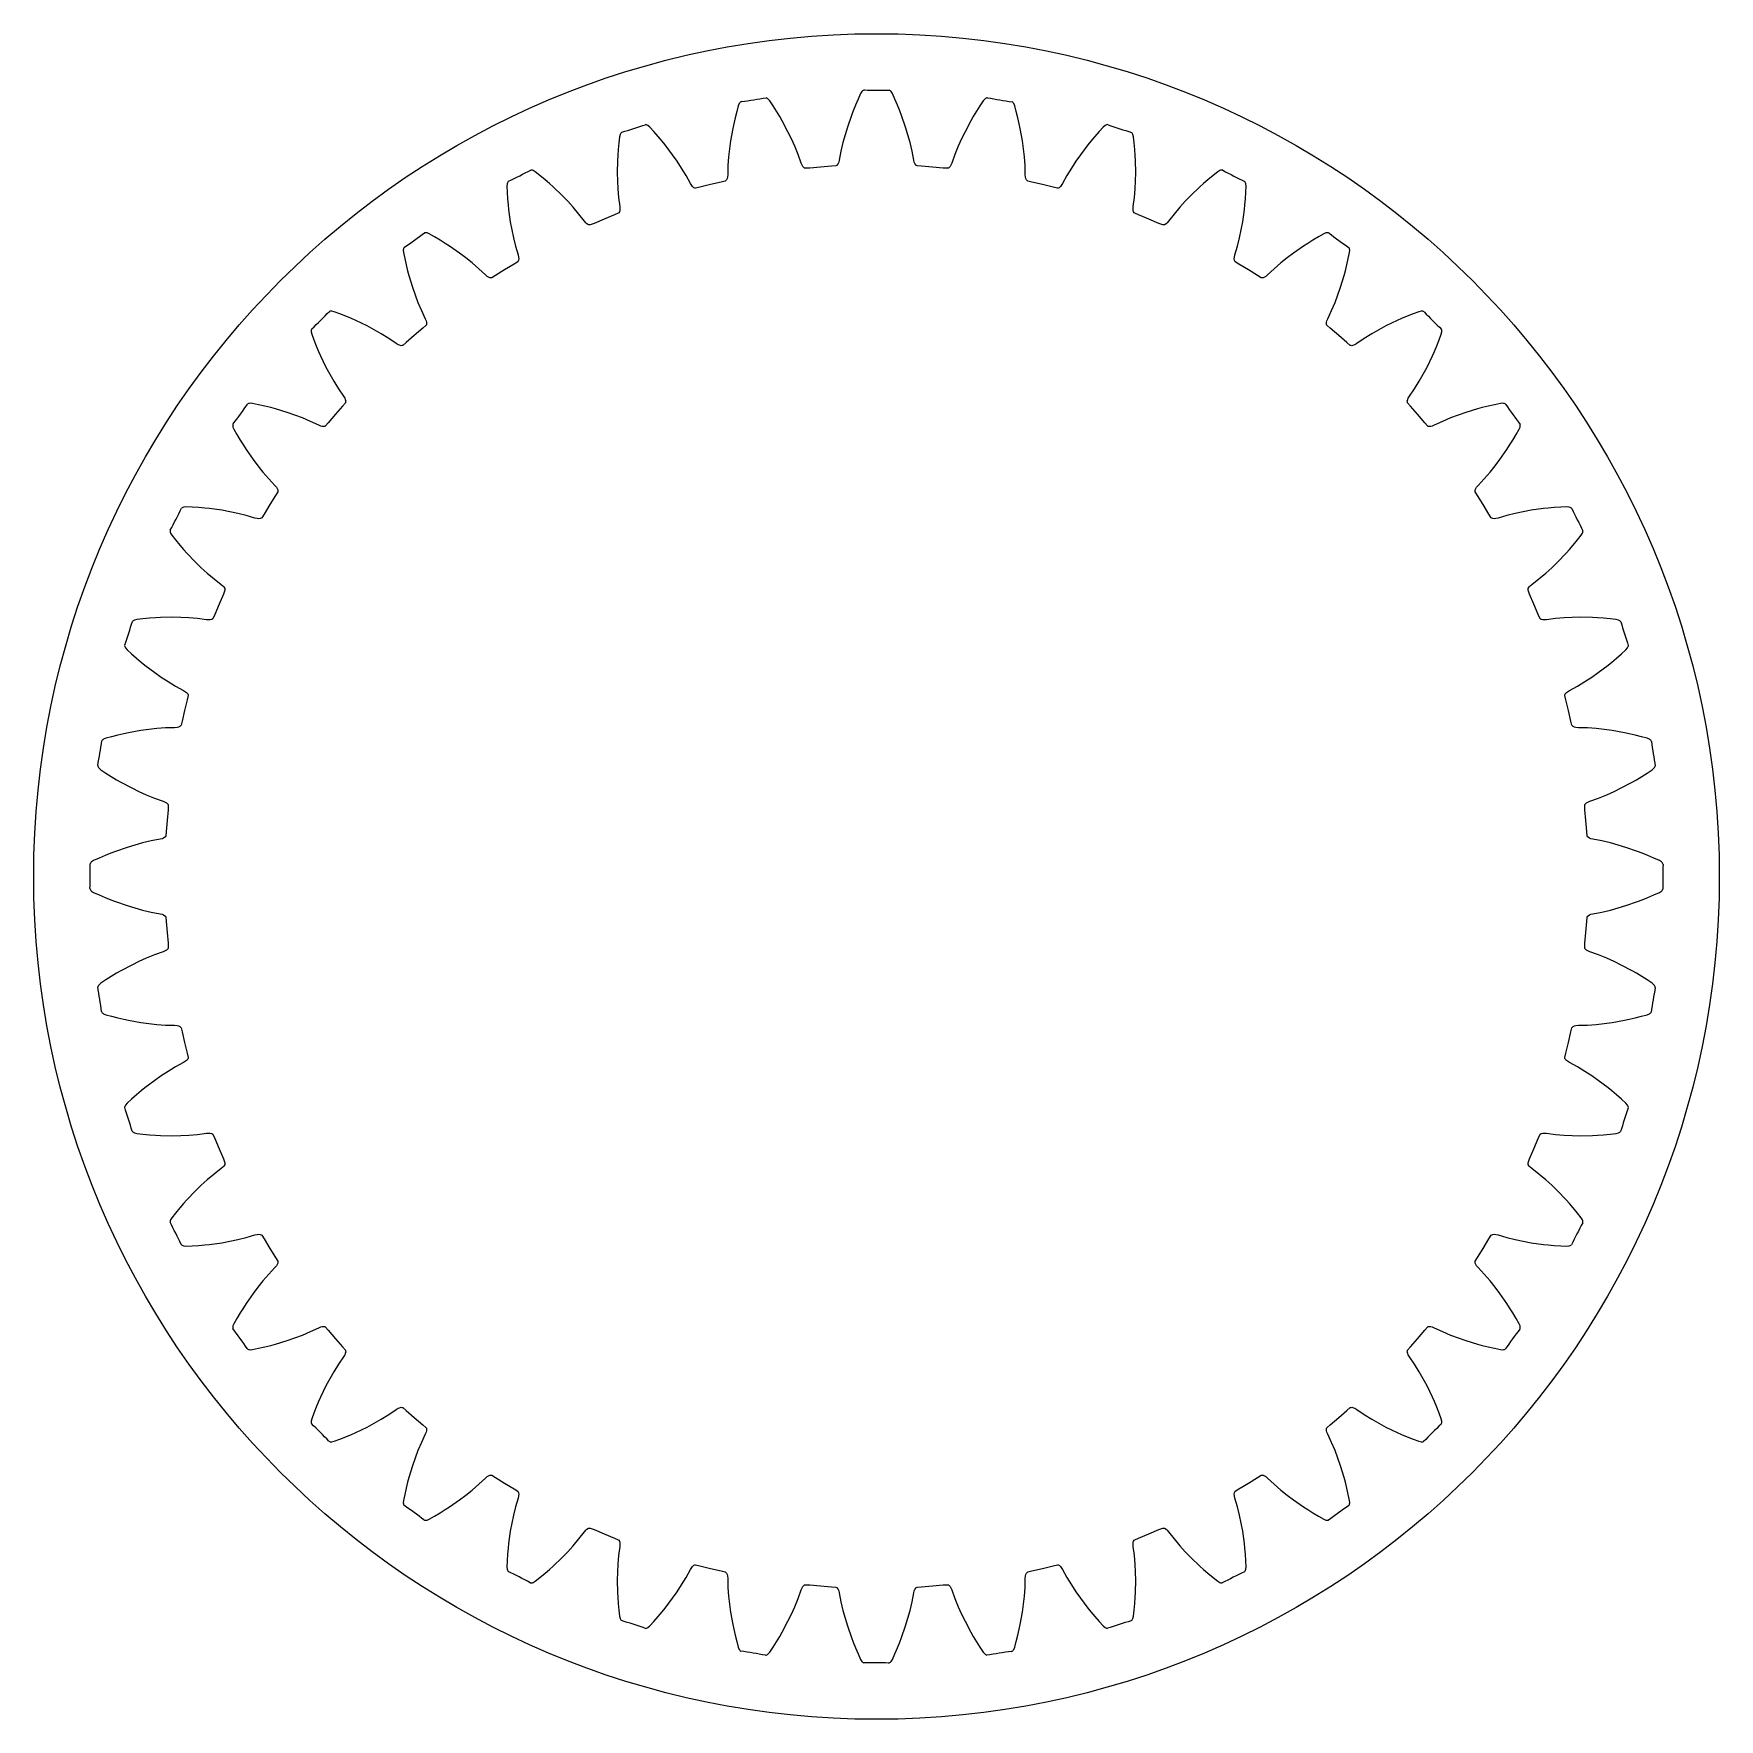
# Model space of a CAD drawing. Extents: x -33.8 to 33.8, y -33.8 to 33.8.
import ezdxf

# ---------------------------------------------------------------- set-up
doc = ezdxf.new("R2010")
doc.units = 0

msp = doc.modelspace()

# ---------------------------------------------------------------- linework, layer by layer
msp.add_circle((0, 0), 33.75)
msp.add_circle((0, 0), 33.75)
at = {"layer": 'layer0'}
for p, q in [((-4.394, 31.175), (-4.422, 31.183)), ((-4.366, 31.159), (-4.394, 31.175)), ((-4.337, 31.135), (-4.366, 31.159)), ((-4.275, 31.064), (-4.337, 31.135)), ((-4.142, 30.863), (-4.275, 31.064)), ((-0.737, 31.131), (-0.84, 30.891)), ((-0.637, 31.35), (-0.737, 31.131)), ((-0.587, 31.43), (-0.637, 31.35)), ((-0.562, 31.458), (-0.587, 31.43)), ((-0.537, 31.479), (-0.562, 31.458)), ((-0.511, 31.491), (-0.537, 31.479)), ((-0.485, 31.496), (-0.511, 31.491)), ((0.537, 31.479), (0.511, 31.491)), ((0.562, 31.458), (0.537, 31.479)), ((0.587, 31.43), (0.562, 31.458)), ((0.637, 31.35), (0.587, 31.43)), ((0.737, 31.131), (0.637, 31.35)), ((0.84, 30.891), (0.737, 31.131)), ((4.275, 31.064), (4.142, 30.863)), ((4.337, 31.135), (4.275, 31.064)), ((4.366, 31.159), (4.337, 31.135)), ((4.394, 31.175), (4.366, 31.159)), ((4.422, 31.183), (4.394, 31.175)), ((4.448, 31.184), (4.422, 31.183)), ((-5.662, 30.379), (-5.718, 30.14)), ((-5.598, 30.632), (-5.662, 30.379)), ((-5.534, 30.864), (-5.598, 30.632)), ((-5.497, 30.951), (-5.534, 30.864)), ((-5.476, 30.983), (-5.497, 30.951)), ((-5.454, 31.007), (-5.476, 30.983)), ((-5.431, 31.024), (-5.454, 31.007)), ((-5.406, 31.033), (-5.431, 31.024)), ((-4.002, 30.642), (-4.142, 30.863)), ((-3.876, 30.432), (-4.002, 30.642)), ((-3.779, 30.262), (-3.876, 30.432)), ((-1.002, 30.481), (-1.165, 30.013)), ((-0.932, 30.663), (-1.002, 30.481)), ((-0.84, 30.891), (-0.932, 30.663)), ((0.932, 30.663), (0.84, 30.891)), ((1.002, 30.481), (0.932, 30.663)), ((1.165, 30.013), (1.002, 30.481)), ((3.876, 30.432), (3.779, 30.262)), ((4.002, 30.642), (3.876, 30.432)), ((4.142, 30.863), (4.002, 30.642)), ((5.454, 31.007), (5.431, 31.024)), ((5.476, 30.983), (5.454, 31.007)), ((5.497, 30.951), (5.476, 30.983)), ((5.534, 30.864), (5.497, 30.951)), ((5.598, 30.632), (5.534, 30.864)), ((5.662, 30.379), (5.598, 30.632)), ((5.718, 30.14), (5.662, 30.379)), ((-10.271, 29.71), (-10.294, 29.619)), ((-10.256, 29.745), (-10.271, 29.71)), ((-10.238, 29.772), (-10.256, 29.745)), ((-10.217, 29.792), (-10.238, 29.772)), ((-10.194, 29.805), (-10.217, 29.792)), ((-9.217, 30.104), (-9.245, 30.108)), ((-9.186, 30.092), (-9.217, 30.104)), ((-9.154, 30.073), (-9.186, 30.092)), ((-9.082, 30.013), (-9.154, 30.073)), ((-8.919, 29.835), (-9.082, 30.013)), ((-8.747, 29.638), (-8.919, 29.835)), ((-5.758, 29.949), (-5.846, 29.461)), ((-5.718, 30.14), (-5.758, 29.949)), ((-3.545, 29.826), (-3.779, 30.262)), ((-3.401, 29.535), (-3.545, 29.826)), ((-1.261, 29.704), (-1.344, 29.395)), ((-1.165, 30.013), (-1.261, 29.704)), ((1.261, 29.704), (1.165, 30.013)), ((1.344, 29.395), (1.261, 29.704)), ((3.545, 29.826), (3.401, 29.535)), ((3.779, 30.262), (3.545, 29.826)), ((5.758, 29.949), (5.718, 30.14)), ((5.846, 29.461), (5.758, 29.949)), ((8.919, 29.835), (8.747, 29.638)), ((9.082, 30.013), (8.919, 29.835)), ((9.154, 30.073), (9.082, 30.013)), ((9.186, 30.092), (9.154, 30.073)), ((9.217, 30.104), (9.186, 30.092)), ((9.245, 30.108), (9.217, 30.104)), ((9.271, 30.105), (9.245, 30.108)), ((10.238, 29.772), (10.217, 29.792)), ((10.256, 29.745), (10.238, 29.772)), ((10.271, 29.71), (10.256, 29.745)), ((10.294, 29.619), (10.271, 29.71)), ((-10.345, 29.119), (-10.362, 28.874)), ((-10.321, 29.38), (-10.345, 29.119)), ((-10.294, 29.619), (-10.321, 29.38)), ((-8.589, 29.451), (-8.747, 29.638)), ((-8.466, 29.298), (-8.589, 29.451)), ((-8.167, 28.904), (-8.466, 29.298)), ((-5.892, 29.141), (-5.926, 28.823)), ((-5.846, 29.461), (-5.892, 29.141)), ((-3.271, 29.244), (-3.401, 29.535)), ((-3.139, 28.913), (-3.271, 29.244)), ((-1.422, 29.048), (-1.489, 28.692)), ((-1.344, 29.395), (-1.422, 29.048)), ((1.422, 29.048), (1.344, 29.395)), ((1.489, 28.692), (1.422, 29.048)), ((3.271, 29.244), (3.139, 28.913)), ((3.401, 29.535), (3.271, 29.244)), ((5.892, 29.141), (5.846, 29.461)), ((5.926, 28.823), (5.892, 29.141)), ((8.466, 29.298), (8.167, 28.904)), ((8.589, 29.451), (8.466, 29.298)), ((8.747, 29.638), (8.589, 29.451)), ((10.321, 29.38), (10.294, 29.619)), ((10.345, 29.119), (10.321, 29.38)), ((10.362, 28.874), (10.345, 29.119)), ((-10.372, 28.679), (-10.382, 28.184)), ((-10.362, 28.874), (-10.372, 28.679)), ((-7.98, 28.64), (-8.167, 28.904)), ((-7.806, 28.372), (-7.98, 28.64)), ((-7.624, 28.066), (-7.806, 28.372)), ((-5.949, 28.468), (-5.959, 28.106)), ((-5.926, 28.823), (-5.949, 28.468)), ((-3.018, 28.572), (-3.139, 28.913)), ((-2.979, 28.485), (-3.018, 28.572)), ((-2.95, 28.438), (-2.979, 28.485)), ((-2.908, 28.388), (-2.95, 28.438)), ((-2.879, 28.368), (-2.908, 28.388)), ((-2.845, 28.359), (-2.879, 28.368)), ((-2.674, 28.371), (-2.845, 28.359)), ((-2.236, 28.411), (-2.674, 28.371)), ((-1.797, 28.44), (-2.236, 28.411)), ((-2.236, 28.411), (-2.236, 28.411)), ((-1.626, 28.455), (-1.797, 28.44)), ((-1.594, 28.469), (-1.626, 28.455)), ((-1.569, 28.493), (-1.594, 28.469)), ((-1.535, 28.549), (-1.569, 28.493)), ((-1.514, 28.6), (-1.535, 28.549)), ((-1.489, 28.692), (-1.514, 28.6)), ((1.514, 28.6), (1.489, 28.692)), ((1.535, 28.549), (1.514, 28.6)), ((1.569, 28.493), (1.535, 28.549)), ((1.594, 28.469), (1.569, 28.493)), ((1.626, 28.455), (1.594, 28.469)), ((1.797, 28.44), (1.626, 28.455)), ((2.236, 28.411), (1.797, 28.44)), ((2.674, 28.371), (2.236, 28.411)), ((2.236, 28.411), (2.236, 28.411)), ((2.845, 28.359), (2.674, 28.371)), ((2.879, 28.368), (2.845, 28.359)), ((2.908, 28.388), (2.879, 28.368)), ((2.95, 28.438), (2.908, 28.388)), ((2.979, 28.485), (2.95, 28.438)), ((3.018, 28.572), (2.979, 28.485)), ((3.139, 28.913), (3.018, 28.572)), ((5.949, 28.468), (5.926, 28.823)), ((5.959, 28.106), (5.949, 28.468)), ((7.806, 28.372), (7.624, 28.066)), ((7.98, 28.64), (7.806, 28.372)), ((8.167, 28.904), (7.98, 28.64)), ((10.372, 28.679), (10.362, 28.874)), ((10.382, 28.184), (10.372, 28.679)), ((-14.792, 27.737), (-14.8, 27.644)), ((-14.783, 27.774), (-14.792, 27.737)), ((-14.769, 27.804), (-14.783, 27.774)), ((-14.752, 27.827), (-14.769, 27.804)), ((-14.731, 27.843), (-14.752, 27.827)), ((-13.813, 28.291), (-13.841, 28.291)), ((-13.781, 28.285), (-13.813, 28.291)), ((-13.745, 28.271), (-13.781, 28.285)), ((-13.665, 28.222), (-13.745, 28.271)), ((-13.477, 28.072), (-13.665, 28.222)), ((-13.275, 27.905), (-13.477, 28.072)), ((-13.09, 27.745), (-13.275, 27.905)), ((-12.945, 27.613), (-13.09, 27.745)), ((-10.382, 28.184), (-10.378, 27.86)), ((-10.378, 27.86), (-10.362, 27.541)), ((-7.45, 27.748), (-7.624, 28.066)), ((-7.398, 27.668), (-7.45, 27.748)), ((-6.653, 27.712), (-7.079, 27.603)), ((-6.224, 27.808), (-6.653, 27.712)), ((-6.653, 27.712), (-6.653, 27.712)), ((-6.057, 27.85), (-6.224, 27.808)), ((-6.028, 27.869), (-6.057, 27.85)), ((-6.007, 27.897), (-6.028, 27.869)), ((-5.982, 27.958), (-6.007, 27.897)), ((-5.969, 28.011), (-5.982, 27.958)), ((-5.959, 28.106), (-5.969, 28.011)), ((5.969, 28.011), (5.959, 28.106)), ((5.982, 27.958), (5.969, 28.011)), ((6.007, 27.897), (5.982, 27.958)), ((6.028, 27.869), (6.007, 27.897)), ((6.057, 27.85), (6.028, 27.869)), ((6.224, 27.808), (6.057, 27.85)), ((6.653, 27.712), (6.224, 27.808)), ((7.079, 27.603), (6.653, 27.712)), ((6.653, 27.712), (6.653, 27.712)), ((7.45, 27.748), (7.398, 27.668)), ((7.624, 28.066), (7.45, 27.748)), ((10.362, 27.541), (10.378, 27.86)), ((10.378, 27.86), (10.382, 28.184)), ((13.09, 27.745), (12.945, 27.613)), ((13.275, 27.905), (13.09, 27.745)), ((13.477, 28.072), (13.275, 27.905)), ((13.665, 28.222), (13.477, 28.072)), ((13.745, 28.271), (13.665, 28.222)), ((13.781, 28.285), (13.745, 28.271)), ((13.813, 28.291), (13.781, 28.285)), ((13.841, 28.291), (13.813, 28.291)), ((13.867, 28.284), (13.841, 28.291)), ((14.769, 27.804), (14.752, 27.827)), ((14.783, 27.774), (14.769, 27.804)), ((14.792, 27.737), (14.783, 27.774)), ((14.8, 27.644), (14.792, 27.737)), ((-14.8, 27.644), (-14.79, 27.403)), ((-14.79, 27.403), (-14.773, 27.142)), ((-14.773, 27.142), (-14.752, 26.898)), ((-12.588, 27.271), (-12.945, 27.613)), ((-12.362, 27.039), (-12.588, 27.271)), ((-12.148, 26.801), (-12.362, 27.039)), ((-10.362, 27.541), (-10.329, 27.187)), ((-10.329, 27.187), (-10.282, 26.828)), ((-7.363, 27.626), (-7.398, 27.668)), ((-7.313, 27.583), (-7.363, 27.626)), ((-7.281, 27.568), (-7.313, 27.583)), ((-7.247, 27.564), (-7.281, 27.568)), ((-7.079, 27.603), (-7.247, 27.564)), ((7.247, 27.564), (7.079, 27.603)), ((7.281, 27.568), (7.247, 27.564)), ((7.313, 27.583), (7.281, 27.568)), ((7.363, 27.626), (7.313, 27.583)), ((7.398, 27.668), (7.363, 27.626)), ((10.282, 26.828), (10.329, 27.187)), ((10.329, 27.187), (10.362, 27.541)), ((12.362, 27.039), (12.148, 26.801)), ((12.588, 27.271), (12.362, 27.039)), ((12.945, 27.613), (12.588, 27.271)), ((14.752, 26.898), (14.773, 27.142)), ((14.773, 27.142), (14.79, 27.403)), ((14.79, 27.403), (14.8, 27.644)), ((-14.752, 26.898), (-14.731, 26.704)), ((-14.731, 26.704), (-14.664, 26.213)), ((-11.92, 26.528), (-12.148, 26.801)), ((-11.699, 26.241), (-11.92, 26.528)), ((-10.906, 26.33), (-11.31, 26.156)), ((-10.498, 26.492), (-10.906, 26.33)), ((-10.906, 26.33), (-10.906, 26.33)), ((-10.339, 26.56), (-10.498, 26.492)), ((-10.314, 26.583), (-10.339, 26.56)), ((-10.297, 26.614), (-10.314, 26.583)), ((-10.282, 26.678), (-10.297, 26.614)), ((-10.282, 26.828), (-10.278, 26.733)), ((-10.278, 26.733), (-10.282, 26.678)), ((10.278, 26.733), (10.282, 26.828)), ((10.282, 26.678), (10.278, 26.733)), ((10.297, 26.614), (10.282, 26.678)), ((10.314, 26.583), (10.297, 26.614)), ((10.339, 26.56), (10.314, 26.583)), ((10.498, 26.492), (10.339, 26.56)), ((10.906, 26.33), (10.498, 26.492)), ((11.31, 26.156), (10.906, 26.33)), ((10.906, 26.33), (10.906, 26.33)), ((11.92, 26.528), (11.699, 26.241)), ((12.148, 26.801), (11.92, 26.528)), ((14.664, 26.213), (14.731, 26.704)), ((14.731, 26.704), (14.752, 26.898)), ((-18.068, 25.782), (-18.097, 25.777)), ((-18.036, 25.781), (-18.068, 25.782)), ((-17.999, 25.773), (-18.036, 25.781)), ((-17.912, 25.737), (-17.999, 25.773)), ((-17.702, 25.619), (-17.912, 25.737)), ((-14.664, 26.213), (-14.609, 25.894)), ((-14.609, 25.894), (-14.543, 25.581)), ((-11.636, 26.17), (-11.699, 26.241)), ((-11.594, 26.134), (-11.636, 26.17)), ((-11.538, 26.1), (-11.594, 26.134)), ((-11.504, 26.09), (-11.538, 26.1)), ((-11.469, 26.091), (-11.504, 26.09)), ((-11.31, 26.156), (-11.469, 26.091)), ((11.469, 26.091), (11.31, 26.156)), ((11.504, 26.09), (11.469, 26.091)), ((11.538, 26.1), (11.504, 26.09)), ((11.594, 26.134), (11.538, 26.1)), ((11.636, 26.17), (11.594, 26.134)), ((11.699, 26.241), (11.636, 26.17)), ((14.543, 25.581), (14.609, 25.894)), ((14.609, 25.894), (14.664, 26.213)), ((17.912, 25.737), (17.702, 25.619)), ((17.999, 25.773), (17.912, 25.737)), ((18.036, 25.781), (17.999, 25.773)), ((18.068, 25.782), (18.036, 25.781)), ((18.097, 25.777), (18.068, 25.782)), ((18.121, 25.766), (18.097, 25.777)), ((-18.945, 25.12), (-18.949, 25.082)), ((-18.949, 25.082), (-18.943, 24.988)), ((-18.937, 25.151), (-18.945, 25.12)), ((-18.943, 24.988), (-18.894, 24.752)), ((-18.923, 25.177), (-18.937, 25.151)), ((-18.905, 25.196), (-18.923, 25.177)), ((-17.477, 25.485), (-17.702, 25.619)), ((-17.269, 25.355), (-17.477, 25.485)), ((-17.106, 25.248), (-17.269, 25.355)), ((-16.699, 24.966), (-17.106, 25.248)), ((-14.543, 25.581), (-14.455, 25.237)), ((-14.455, 25.237), (-14.353, 24.889)), ((14.353, 24.889), (14.455, 25.237)), ((14.455, 25.237), (14.543, 25.581)), ((17.106, 25.248), (16.699, 24.966)), ((17.269, 25.355), (17.106, 25.248)), ((17.477, 25.485), (17.269, 25.355)), ((17.702, 25.619), (17.477, 25.485)), ((18.894, 24.752), (18.943, 24.988)), ((18.937, 25.151), (18.923, 25.177)), ((18.945, 25.12), (18.937, 25.151)), ((18.943, 24.988), (18.949, 25.082)), ((18.949, 25.082), (18.945, 25.12)), ((-18.894, 24.752), (-18.837, 24.497)), ((-18.837, 24.497), (-18.778, 24.259)), ((-16.439, 24.772), (-16.699, 24.966)), ((-16.191, 24.571), (-16.439, 24.772)), ((-15.924, 24.337), (-16.191, 24.571)), ((-15.66, 24.088), (-15.924, 24.337)), ((-14.513, 24.524), (-14.891, 24.3)), ((-14.367, 24.615), (-14.513, 24.524)), ((-14.345, 24.642), (-14.367, 24.615)), ((-14.353, 24.889), (-14.333, 24.796)), ((-14.333, 24.676), (-14.345, 24.642)), ((-14.333, 24.796), (-14.328, 24.741)), ((-14.328, 24.741), (-14.333, 24.676)), ((14.328, 24.741), (14.333, 24.796)), ((14.333, 24.676), (14.328, 24.741)), ((14.333, 24.796), (14.353, 24.889)), ((14.345, 24.642), (14.333, 24.676)), ((14.367, 24.615), (14.345, 24.642)), ((14.513, 24.524), (14.367, 24.615)), ((14.891, 24.3), (14.513, 24.524)), ((15.924, 24.337), (15.66, 24.088)), ((16.191, 24.571), (15.924, 24.337)), ((16.439, 24.772), (16.191, 24.571)), ((16.699, 24.966), (16.439, 24.772)), ((18.778, 24.259), (18.837, 24.497)), ((18.837, 24.497), (18.894, 24.752)), ((-18.778, 24.259), (-18.727, 24.07)), ((-18.727, 24.07), (-18.584, 23.596)), ((-15.586, 24.028), (-15.66, 24.088)), ((-15.539, 23.999), (-15.586, 24.028)), ((-15.479, 23.974), (-15.539, 23.999)), ((-15.444, 23.969), (-15.479, 23.974)), ((-15.41, 23.976), (-15.444, 23.969)), ((-15.262, 24.065), (-15.41, 23.976)), ((-14.891, 24.3), (-15.262, 24.065)), ((-14.891, 24.3), (-14.891, 24.3)), ((15.262, 24.065), (14.891, 24.3)), ((14.891, 24.3), (14.891, 24.3)), ((15.41, 23.976), (15.262, 24.065)), ((15.444, 23.969), (15.41, 23.976)), ((15.479, 23.974), (15.444, 23.969)), ((15.539, 23.999), (15.479, 23.974)), ((15.586, 24.028), (15.539, 23.999)), ((15.66, 24.088), (15.586, 24.028)), ((18.584, 23.596), (18.727, 24.07)), ((18.727, 24.07), (18.778, 24.259)), ((-18.584, 23.596), (-18.479, 23.29)), ((-18.479, 23.29), (-18.365, 22.991)), ((-18.365, 22.991), (-18.225, 22.665)), ((18.225, 22.665), (18.365, 22.991)), ((18.365, 22.991), (18.479, 23.29)), ((18.479, 23.29), (18.584, 23.596)), ((-21.879, 22.638), (-21.906, 22.629)), ((-21.847, 22.642), (-21.879, 22.638)), ((-21.809, 22.64), (-21.847, 22.642)), ((-21.717, 22.618), (-21.809, 22.64)), ((-21.492, 22.534), (-21.717, 22.618)), ((-21.249, 22.437), (-21.492, 22.534)), ((-21.023, 22.342), (-21.249, 22.437)), ((-20.845, 22.261), (-21.023, 22.342)), ((-18.225, 22.665), (-18.069, 22.337)), ((-18.069, 22.337), (-18.035, 22.248)), ((18.035, 22.248), (18.069, 22.337)), ((18.069, 22.337), (18.225, 22.665)), ((21.023, 22.342), (20.845, 22.261)), ((21.249, 22.437), (21.023, 22.342)), ((21.492, 22.534), (21.249, 22.437)), ((21.717, 22.618), (21.492, 22.534)), ((21.809, 22.64), (21.717, 22.618)), ((21.847, 22.642), (21.809, 22.64)), ((21.879, 22.638), (21.847, 22.642)), ((21.906, 22.629), (21.879, 22.638)), ((21.928, 22.614), (21.906, 22.629)), ((-22.638, 21.879), (-22.642, 21.847)), ((-22.642, 21.847), (-22.64, 21.809)), ((-22.64, 21.809), (-22.618, 21.717)), ((-22.629, 21.906), (-22.638, 21.879)), ((-22.614, 21.928), (-22.629, 21.906)), ((-22.618, 21.717), (-22.534, 21.492)), ((-20.399, 22.046), (-20.845, 22.261)), ((-20.112, 21.895), (-20.399, 22.046)), ((-19.835, 21.736), (-20.112, 21.895)), ((-19.535, 21.546), (-19.835, 21.736)), ((-18.509, 21.671), (-18.839, 21.381)), ((-18.17, 21.952), (-18.509, 21.671)), ((-18.509, 21.671), (-18.509, 21.671)), ((-18.041, 22.065), (-18.17, 21.952)), ((-18.023, 22.095), (-18.041, 22.065)), ((-18.035, 22.248), (-18.022, 22.195)), ((-18.017, 22.13), (-18.023, 22.095)), ((-18.022, 22.195), (-18.017, 22.13)), ((18.017, 22.13), (18.022, 22.195)), ((18.023, 22.095), (18.017, 22.13)), ((18.022, 22.195), (18.035, 22.248)), ((18.041, 22.065), (18.023, 22.095)), ((18.17, 21.952), (18.041, 22.065)), ((18.509, 21.671), (18.17, 21.952)), ((18.839, 21.381), (18.509, 21.671)), ((18.509, 21.671), (18.509, 21.671)), ((19.835, 21.736), (19.535, 21.546)), ((20.112, 21.895), (19.835, 21.736)), ((20.399, 22.046), (20.112, 21.895)), ((20.845, 22.261), (20.399, 22.046)), ((22.534, 21.492), (22.618, 21.717)), ((22.618, 21.717), (22.64, 21.809)), ((22.638, 21.879), (22.629, 21.906)), ((22.642, 21.847), (22.638, 21.879)), ((22.64, 21.809), (22.642, 21.847)), ((-22.534, 21.492), (-22.437, 21.249)), ((-22.437, 21.249), (-22.342, 21.023)), ((-22.342, 21.023), (-22.261, 20.845)), ((-19.236, 21.341), (-19.535, 21.546)), ((-19.153, 21.294), (-19.236, 21.341)), ((-19.102, 21.273), (-19.153, 21.294)), ((-19.039, 21.257), (-19.102, 21.273)), ((-19.003, 21.258), (-19.039, 21.257)), ((-18.971, 21.27), (-19.003, 21.258)), ((-18.839, 21.381), (-18.971, 21.27)), ((18.971, 21.27), (18.839, 21.381)), ((19.003, 21.258), (18.971, 21.27)), ((19.039, 21.257), (19.003, 21.258)), ((19.102, 21.273), (19.039, 21.257)), ((19.153, 21.294), (19.102, 21.273)), ((19.236, 21.341), (19.153, 21.294)), ((19.535, 21.546), (19.236, 21.341)), ((22.261, 20.845), (22.342, 21.023)), ((22.342, 21.023), (22.437, 21.249)), ((22.437, 21.249), (22.534, 21.492)), ((-22.261, 20.845), (-22.046, 20.399)), ((-22.046, 20.399), (-21.895, 20.112)), ((21.895, 20.112), (22.046, 20.399)), ((22.046, 20.399), (22.261, 20.845)), ((-21.895, 20.112), (-21.736, 19.835)), ((-21.736, 19.835), (-21.546, 19.535)), ((21.546, 19.535), (21.736, 19.835)), ((21.736, 19.835), (21.895, 20.112)), ((-25.151, 18.937), (-25.177, 18.923)), ((-25.12, 18.945), (-25.151, 18.937)), ((-25.082, 18.949), (-25.12, 18.945)), ((-24.988, 18.943), (-25.082, 18.949)), ((-24.752, 18.894), (-24.988, 18.943)), ((-21.546, 19.535), (-21.341, 19.236)), ((-21.27, 18.971), (-21.381, 18.839)), ((-21.341, 19.236), (-21.294, 19.153)), ((-21.294, 19.153), (-21.273, 19.102)), ((-21.273, 19.102), (-21.257, 19.039)), ((-21.258, 19.003), (-21.27, 18.971)), ((-21.257, 19.039), (-21.258, 19.003)), ((21.257, 19.039), (21.273, 19.102)), ((21.258, 19.003), (21.257, 19.039)), ((21.27, 18.971), (21.258, 19.003)), ((21.381, 18.839), (21.27, 18.971)), ((21.273, 19.102), (21.294, 19.153)), ((21.294, 19.153), (21.341, 19.236)), ((21.341, 19.236), (21.546, 19.535)), ((24.988, 18.943), (24.752, 18.894)), ((25.082, 18.949), (24.988, 18.943)), ((25.12, 18.945), (25.082, 18.949)), ((25.151, 18.937), (25.12, 18.945)), ((25.177, 18.923), (25.151, 18.937)), ((25.196, 18.905), (25.177, 18.923)), ((-24.497, 18.837), (-24.752, 18.894)), ((-24.259, 18.778), (-24.497, 18.837)), ((-24.07, 18.727), (-24.259, 18.778)), ((-23.596, 18.584), (-24.07, 18.727)), ((-23.29, 18.479), (-23.596, 18.584)), ((-22.991, 18.365), (-23.29, 18.479)), ((-22.665, 18.225), (-22.991, 18.365)), ((-21.671, 18.509), (-21.952, 18.17)), ((-21.381, 18.839), (-21.671, 18.509)), ((-21.671, 18.509), (-21.671, 18.509)), ((21.671, 18.509), (21.381, 18.839)), ((21.952, 18.17), (21.671, 18.509)), ((21.671, 18.509), (21.671, 18.509)), ((22.991, 18.365), (22.665, 18.225)), ((23.29, 18.479), (22.991, 18.365)), ((23.596, 18.584), (23.29, 18.479)), ((24.07, 18.727), (23.596, 18.584)), ((24.259, 18.778), (24.07, 18.727)), ((24.497, 18.837), (24.259, 18.778)), ((24.752, 18.894), (24.497, 18.837)), ((-25.777, 18.097), (-25.782, 18.068)), ((-25.782, 18.068), (-25.781, 18.036)), ((-25.781, 18.036), (-25.773, 17.999)), ((-25.766, 18.121), (-25.777, 18.097)), ((-25.773, 17.999), (-25.737, 17.912)), ((-25.737, 17.912), (-25.619, 17.702)), ((-25.619, 17.702), (-25.485, 17.477)), ((-22.337, 18.069), (-22.665, 18.225)), ((-22.248, 18.035), (-22.337, 18.069)), ((-22.195, 18.022), (-22.248, 18.035)), ((-22.13, 18.017), (-22.195, 18.022)), ((-22.095, 18.023), (-22.13, 18.017)), ((-22.065, 18.041), (-22.095, 18.023)), ((-21.952, 18.17), (-22.065, 18.041)), ((22.065, 18.041), (21.952, 18.17)), ((22.095, 18.023), (22.065, 18.041)), ((22.13, 18.017), (22.095, 18.023)), ((22.195, 18.022), (22.13, 18.017)), ((22.248, 18.035), (22.195, 18.022)), ((22.337, 18.069), (22.248, 18.035)), ((22.665, 18.225), (22.337, 18.069)), ((25.485, 17.477), (25.619, 17.702)), ((25.619, 17.702), (25.737, 17.912)), ((25.737, 17.912), (25.773, 17.999)), ((25.773, 17.999), (25.781, 18.036)), ((25.782, 18.068), (25.777, 18.097)), ((25.781, 18.036), (25.782, 18.068)), ((-25.485, 17.477), (-25.355, 17.269)), ((-25.355, 17.269), (-25.248, 17.106)), ((-25.248, 17.106), (-24.966, 16.699)), ((24.966, 16.699), (25.248, 17.106)), ((25.248, 17.106), (25.355, 17.269)), ((25.355, 17.269), (25.485, 17.477)), ((-24.966, 16.699), (-24.772, 16.439)), ((-24.772, 16.439), (-24.571, 16.191)), ((24.571, 16.191), (24.772, 16.439)), ((24.772, 16.439), (24.966, 16.699)), ((-24.571, 16.191), (-24.337, 15.924)), ((-24.337, 15.924), (-24.088, 15.66)), ((-24.088, 15.66), (-24.028, 15.586)), ((-24.028, 15.586), (-23.999, 15.539)), ((-23.999, 15.539), (-23.974, 15.479)), ((23.974, 15.479), (23.999, 15.539)), ((23.999, 15.539), (24.028, 15.586)), ((24.028, 15.586), (24.088, 15.66)), ((24.088, 15.66), (24.337, 15.924)), ((24.337, 15.924), (24.571, 16.191)), ((-24.3, 14.891), (-24.524, 14.513)), ((-24.065, 15.262), (-24.3, 14.891)), ((-24.3, 14.891), (-24.3, 14.891)), ((-23.976, 15.41), (-24.065, 15.262)), ((-23.969, 15.444), (-23.976, 15.41)), ((-23.974, 15.479), (-23.969, 15.444)), ((23.969, 15.444), (23.974, 15.479)), ((23.976, 15.41), (23.969, 15.444)), ((24.065, 15.262), (23.976, 15.41)), ((24.3, 14.891), (24.065, 15.262)), ((24.524, 14.513), (24.3, 14.891)), ((24.3, 14.891), (24.3, 14.891)), ((-27.804, 14.769), (-27.827, 14.752)), ((-27.774, 14.783), (-27.804, 14.769)), ((-27.737, 14.792), (-27.774, 14.783)), ((-27.644, 14.8), (-27.737, 14.792)), ((-27.403, 14.79), (-27.644, 14.8)), ((-27.142, 14.773), (-27.403, 14.79)), ((-26.898, 14.752), (-27.142, 14.773)), ((-26.704, 14.731), (-26.898, 14.752)), ((-26.213, 14.664), (-26.704, 14.731)), ((-25.894, 14.609), (-26.213, 14.664)), ((-25.581, 14.543), (-25.894, 14.609)), ((-25.237, 14.455), (-25.581, 14.543)), ((-24.889, 14.353), (-25.237, 14.455)), ((-24.796, 14.333), (-24.889, 14.353)), ((-24.741, 14.328), (-24.796, 14.333)), ((-24.676, 14.333), (-24.741, 14.328)), ((-24.642, 14.345), (-24.676, 14.333)), ((-24.615, 14.367), (-24.642, 14.345)), ((-24.524, 14.513), (-24.615, 14.367)), ((24.615, 14.367), (24.524, 14.513)), ((24.642, 14.345), (24.615, 14.367)), ((24.676, 14.333), (24.642, 14.345)), ((24.741, 14.328), (24.676, 14.333)), ((24.796, 14.333), (24.741, 14.328)), ((24.889, 14.353), (24.796, 14.333)), ((25.237, 14.455), (24.889, 14.353)), ((25.581, 14.543), (25.237, 14.455)), ((25.894, 14.609), (25.581, 14.543)), ((26.213, 14.664), (25.894, 14.609)), ((26.704, 14.731), (26.213, 14.664)), ((26.898, 14.752), (26.704, 14.731)), ((27.142, 14.773), (26.898, 14.752)), ((27.403, 14.79), (27.142, 14.773)), ((27.644, 14.8), (27.403, 14.79)), ((27.737, 14.792), (27.644, 14.8)), ((27.774, 14.783), (27.737, 14.792)), ((27.804, 14.769), (27.774, 14.783)), ((27.827, 14.752), (27.804, 14.769)), ((27.843, 14.731), (27.827, 14.752)), ((-28.284, 13.867), (-28.291, 13.841)), ((-28.291, 13.841), (-28.291, 13.813)), ((-28.291, 13.813), (-28.285, 13.781)), ((-28.285, 13.781), (-28.271, 13.745)), ((-28.271, 13.745), (-28.222, 13.665)), ((-28.222, 13.665), (-28.072, 13.477)), ((28.072, 13.477), (28.222, 13.665)), ((28.222, 13.665), (28.271, 13.745)), ((28.271, 13.745), (28.285, 13.781)), ((28.285, 13.781), (28.291, 13.813)), ((28.291, 13.813), (28.291, 13.841)), ((-28.072, 13.477), (-27.905, 13.275)), ((-27.905, 13.275), (-27.745, 13.09)), ((-27.745, 13.09), (-27.613, 12.945)), ((-27.613, 12.945), (-27.271, 12.588)), ((27.271, 12.588), (27.613, 12.945)), ((27.613, 12.945), (27.745, 13.09)), ((27.745, 13.09), (27.905, 13.275)), ((27.905, 13.275), (28.072, 13.477)), ((-27.271, 12.588), (-27.039, 12.362)), ((-27.039, 12.362), (-26.801, 12.148)), ((26.801, 12.148), (27.039, 12.362)), ((27.039, 12.362), (27.271, 12.588)), ((-26.801, 12.148), (-26.528, 11.92)), ((-26.528, 11.92), (-26.241, 11.699)), ((-26.241, 11.699), (-26.17, 11.636)), ((-26.17, 11.636), (-26.134, 11.594)), ((-26.134, 11.594), (-26.1, 11.538)), ((-26.1, 11.538), (-26.09, 11.504)), ((-26.09, 11.504), (-26.091, 11.469)), ((26.09, 11.504), (26.1, 11.538)), ((26.091, 11.469), (26.09, 11.504)), ((26.1, 11.538), (26.134, 11.594)), ((26.134, 11.594), (26.17, 11.636)), ((26.17, 11.636), (26.241, 11.699)), ((26.241, 11.699), (26.528, 11.92)), ((26.528, 11.92), (26.801, 12.148)), ((-26.33, 10.906), (-26.492, 10.498)), ((-26.156, 11.31), (-26.33, 10.906)), ((-26.33, 10.906), (-26.33, 10.906)), ((-26.091, 11.469), (-26.156, 11.31)), ((26.156, 11.31), (26.091, 11.469)), ((26.33, 10.906), (26.156, 11.31)), ((26.492, 10.498), (26.33, 10.906)), ((26.33, 10.906), (26.33, 10.906)), ((-29.772, 10.238), (-29.792, 10.217)), ((-29.745, 10.256), (-29.772, 10.238)), ((-29.71, 10.271), (-29.745, 10.256)), ((-29.619, 10.294), (-29.71, 10.271)), ((-29.38, 10.321), (-29.619, 10.294)), ((-29.119, 10.345), (-29.38, 10.321)), ((-28.874, 10.362), (-29.119, 10.345)), ((-28.679, 10.372), (-28.874, 10.362)), ((-28.184, 10.382), (-28.679, 10.372)), ((-27.86, 10.378), (-28.184, 10.382)), ((-27.541, 10.362), (-27.86, 10.378)), ((-27.187, 10.329), (-27.541, 10.362)), ((-26.828, 10.282), (-27.187, 10.329)), ((-26.733, 10.278), (-26.828, 10.282)), ((-26.678, 10.282), (-26.733, 10.278)), ((-26.614, 10.297), (-26.678, 10.282)), ((-26.583, 10.314), (-26.614, 10.297)), ((-26.56, 10.339), (-26.583, 10.314)), ((-26.492, 10.498), (-26.56, 10.339)), ((26.56, 10.339), (26.492, 10.498)), ((26.583, 10.314), (26.56, 10.339)), ((26.614, 10.297), (26.583, 10.314)), ((26.678, 10.282), (26.614, 10.297)), ((26.733, 10.278), (26.678, 10.282)), ((26.828, 10.282), (26.733, 10.278)), ((27.187, 10.329), (26.828, 10.282)), ((27.541, 10.362), (27.187, 10.329)), ((27.86, 10.378), (27.541, 10.362)), ((28.184, 10.382), (27.86, 10.378)), ((28.679, 10.372), (28.184, 10.382)), ((28.874, 10.362), (28.679, 10.372)), ((29.119, 10.345), (28.874, 10.362)), ((29.38, 10.321), (29.119, 10.345)), ((29.619, 10.294), (29.38, 10.321)), ((29.71, 10.271), (29.619, 10.294)), ((29.745, 10.256), (29.71, 10.271)), ((29.772, 10.238), (29.745, 10.256)), ((29.792, 10.217), (29.772, 10.238)), ((29.805, 10.194), (29.792, 10.217)), ((-30.105, 9.271), (-30.108, 9.245)), ((-30.108, 9.245), (-30.104, 9.217)), ((-30.104, 9.217), (-30.092, 9.186)), ((-30.092, 9.186), (-30.073, 9.154)), ((-30.073, 9.154), (-30.013, 9.082)), ((-30.013, 9.082), (-29.835, 8.919)), ((-29.835, 8.919), (-29.638, 8.747)), ((29.638, 8.747), (29.835, 8.919)), ((29.835, 8.919), (30.013, 9.082)), ((30.013, 9.082), (30.073, 9.154)), ((30.073, 9.154), (30.092, 9.186)), ((30.092, 9.186), (30.104, 9.217)), ((30.104, 9.217), (30.108, 9.245)), ((-29.638, 8.747), (-29.451, 8.589)), ((-29.451, 8.589), (-29.298, 8.466)), ((-29.298, 8.466), (-28.904, 8.167)), ((-28.904, 8.167), (-28.64, 7.98)), ((28.64, 7.98), (28.904, 8.167)), ((28.904, 8.167), (29.298, 8.466)), ((29.298, 8.466), (29.451, 8.589)), ((29.451, 8.589), (29.638, 8.747)), ((-28.64, 7.98), (-28.372, 7.806)), ((-28.372, 7.806), (-28.066, 7.624)), ((-28.066, 7.624), (-27.748, 7.45)), ((-27.748, 7.45), (-27.668, 7.398)), ((27.668, 7.398), (27.748, 7.45)), ((27.748, 7.45), (28.066, 7.624)), ((28.066, 7.624), (28.372, 7.806)), ((28.372, 7.806), (28.64, 7.98)), ((-27.603, 7.079), (-27.712, 6.653)), ((-27.668, 7.398), (-27.626, 7.363)), ((-27.626, 7.363), (-27.583, 7.313)), ((-27.564, 7.247), (-27.603, 7.079)), ((-27.583, 7.313), (-27.568, 7.281)), ((-27.568, 7.281), (-27.564, 7.247)), ((27.564, 7.247), (27.568, 7.281)), ((27.603, 7.079), (27.564, 7.247)), ((27.568, 7.281), (27.583, 7.313)), ((27.583, 7.313), (27.626, 7.363)), ((27.712, 6.653), (27.603, 7.079)), ((27.626, 7.363), (27.668, 7.398)), ((-27.808, 6.224), (-27.85, 6.057)), ((-27.712, 6.653), (-27.808, 6.224)), ((-27.712, 6.653), (-27.712, 6.653)), ((27.808, 6.224), (27.712, 6.653)), ((27.712, 6.653), (27.712, 6.653)), ((27.85, 6.057), (27.808, 6.224)), ((-31.007, 5.454), (-31.024, 5.431)), ((-30.983, 5.476), (-31.007, 5.454)), ((-30.951, 5.497), (-30.983, 5.476)), ((-30.864, 5.534), (-30.951, 5.497)), ((-30.632, 5.598), (-30.864, 5.534)), ((-30.379, 5.662), (-30.632, 5.598)), ((-30.14, 5.718), (-30.379, 5.662)), ((-29.949, 5.758), (-30.14, 5.718)), ((-29.461, 5.846), (-29.949, 5.758)), ((-29.141, 5.892), (-29.461, 5.846)), ((-28.823, 5.926), (-29.141, 5.892)), ((-28.468, 5.949), (-28.823, 5.926)), ((-28.106, 5.959), (-28.468, 5.949)), ((-28.011, 5.969), (-28.106, 5.959)), ((-27.958, 5.982), (-28.011, 5.969)), ((-27.897, 6.007), (-27.958, 5.982)), ((-27.869, 6.028), (-27.897, 6.007)), ((-27.85, 6.057), (-27.869, 6.028)), ((27.869, 6.028), (27.85, 6.057)), ((27.897, 6.007), (27.869, 6.028)), ((27.958, 5.982), (27.897, 6.007)), ((28.011, 5.969), (27.958, 5.982)), ((28.106, 5.959), (28.011, 5.969)), ((28.468, 5.949), (28.106, 5.959)), ((28.823, 5.926), (28.468, 5.949)), ((29.141, 5.892), (28.823, 5.926)), ((29.461, 5.846), (29.141, 5.892)), ((29.949, 5.758), (29.461, 5.846)), ((30.14, 5.718), (29.949, 5.758)), ((30.379, 5.662), (30.14, 5.718)), ((30.632, 5.598), (30.379, 5.662)), ((30.864, 5.534), (30.632, 5.598)), ((30.951, 5.497), (30.864, 5.534)), ((30.983, 5.476), (30.951, 5.497)), ((31.007, 5.454), (30.983, 5.476)), ((31.024, 5.431), (31.007, 5.454)), ((31.033, 5.406), (31.024, 5.431)), ((-31.184, 4.448), (-31.183, 4.422)), ((-31.183, 4.422), (-31.175, 4.394)), ((-31.175, 4.394), (-31.159, 4.366)), ((-31.159, 4.366), (-31.135, 4.337)), ((-31.135, 4.337), (-31.064, 4.275)), ((-31.064, 4.275), (-30.863, 4.142)), ((-30.863, 4.142), (-30.642, 4.002)), ((30.642, 4.002), (30.863, 4.142)), ((30.863, 4.142), (31.064, 4.275)), ((31.064, 4.275), (31.135, 4.337)), ((31.135, 4.337), (31.159, 4.366)), ((31.159, 4.366), (31.175, 4.394)), ((31.175, 4.394), (31.183, 4.422)), ((-30.642, 4.002), (-30.432, 3.876)), ((-30.432, 3.876), (-30.262, 3.779)), ((-30.262, 3.779), (-29.826, 3.545)), ((-29.826, 3.545), (-29.535, 3.401)), ((-29.535, 3.401), (-29.244, 3.271)), ((29.244, 3.271), (29.535, 3.401)), ((29.535, 3.401), (29.826, 3.545)), ((29.826, 3.545), (30.262, 3.779)), ((30.262, 3.779), (30.432, 3.876)), ((30.432, 3.876), (30.642, 4.002)), ((-29.244, 3.271), (-28.913, 3.139)), ((-28.913, 3.139), (-28.572, 3.018)), ((-28.572, 3.018), (-28.485, 2.979)), ((-28.485, 2.979), (-28.438, 2.95)), ((-28.438, 2.95), (-28.388, 2.908)), ((-28.388, 2.908), (-28.368, 2.879)), ((-28.359, 2.845), (-28.371, 2.674)), ((-28.368, 2.879), (-28.359, 2.845)), ((28.359, 2.845), (28.368, 2.879)), ((28.371, 2.674), (28.359, 2.845)), ((28.368, 2.879), (28.388, 2.908)), ((28.388, 2.908), (28.438, 2.95)), ((28.438, 2.95), (28.485, 2.979)), ((28.485, 2.979), (28.572, 3.018)), ((28.572, 3.018), (28.913, 3.139)), ((28.913, 3.139), (29.244, 3.271)), ((-28.411, 2.236), (-28.44, 1.797)), ((-28.371, 2.674), (-28.411, 2.236)), ((-28.411, 2.236), (-28.411, 2.236)), ((28.411, 2.236), (28.371, 2.674)), ((28.44, 1.797), (28.411, 2.236)), ((28.411, 2.236), (28.411, 2.236)), ((-29.048, 1.422), (-29.395, 1.344)), ((-28.692, 1.489), (-29.048, 1.422)), ((-28.6, 1.514), (-28.692, 1.489)), ((-28.549, 1.535), (-28.6, 1.514)), ((-28.493, 1.569), (-28.549, 1.535)), ((-28.469, 1.594), (-28.493, 1.569)), ((-28.455, 1.626), (-28.469, 1.594)), ((-28.44, 1.797), (-28.455, 1.626)), ((28.455, 1.626), (28.44, 1.797)), ((28.469, 1.594), (28.455, 1.626)), ((28.493, 1.569), (28.469, 1.594)), ((28.549, 1.535), (28.493, 1.569)), ((28.6, 1.514), (28.549, 1.535)), ((28.692, 1.489), (28.6, 1.514)), ((29.048, 1.422), (28.692, 1.489)), ((29.395, 1.344), (29.048, 1.422)), ((-31.131, 0.737), (-31.35, 0.637)), ((-30.891, 0.84), (-31.131, 0.737)), ((-30.663, 0.932), (-30.891, 0.84)), ((-30.481, 1.002), (-30.663, 0.932)), ((-30.013, 1.165), (-30.481, 1.002)), ((-29.704, 1.261), (-30.013, 1.165)), ((-29.395, 1.344), (-29.704, 1.261)), ((29.704, 1.261), (29.395, 1.344)), ((30.013, 1.165), (29.704, 1.261)), ((30.481, 1.002), (30.013, 1.165)), ((30.663, 0.932), (30.481, 1.002)), ((30.891, 0.84), (30.663, 0.932)), ((31.131, 0.737), (30.891, 0.84)), ((31.35, 0.637), (31.131, 0.737)), ((-31.479, 0.537), (-31.491, 0.511)), ((-31.458, 0.562), (-31.479, 0.537)), ((-31.43, 0.587), (-31.458, 0.562)), ((-31.35, 0.637), (-31.43, 0.587)), ((31.43, 0.587), (31.35, 0.637)), ((31.458, 0.562), (31.43, 0.587)), ((31.479, 0.537), (31.458, 0.562)), ((31.491, 0.511), (31.479, 0.537)), ((31.496, 0.485), (31.491, 0.511)), ((-31.496, -0.485), (-31.491, -0.511)), ((-31.491, -0.511), (-31.479, -0.537)), ((-31.479, -0.537), (-31.458, -0.562)), ((-31.458, -0.562), (-31.43, -0.587)), ((-31.43, -0.587), (-31.35, -0.637)), ((-31.35, -0.637), (-31.131, -0.737)), ((31.131, -0.737), (31.35, -0.637)), ((31.35, -0.637), (31.43, -0.587)), ((31.43, -0.587), (31.458, -0.562)), ((31.458, -0.562), (31.479, -0.537)), ((31.479, -0.537), (31.491, -0.511)), ((-31.131, -0.737), (-30.891, -0.84)), ((-30.891, -0.84), (-30.663, -0.932)), ((-30.663, -0.932), (-30.481, -1.002)), ((-30.481, -1.002), (-30.013, -1.165)), ((-30.013, -1.165), (-29.704, -1.261)), ((-29.704, -1.261), (-29.395, -1.344)), ((-29.395, -1.344), (-29.048, -1.422)), ((29.048, -1.422), (29.395, -1.344)), ((29.395, -1.344), (29.704, -1.261)), ((29.704, -1.261), (30.013, -1.165)), ((30.013, -1.165), (30.481, -1.002)), ((30.481, -1.002), (30.663, -0.932)), ((30.663, -0.932), (30.891, -0.84)), ((30.891, -0.84), (31.131, -0.737)), ((-29.048, -1.422), (-28.692, -1.489)), ((-28.692, -1.489), (-28.6, -1.514)), ((-28.6, -1.514), (-28.549, -1.535)), ((-28.549, -1.535), (-28.493, -1.569)), ((-28.493, -1.569), (-28.469, -1.594)), ((-28.469, -1.594), (-28.455, -1.626)), ((-28.455, -1.626), (-28.44, -1.797)), ((-28.44, -1.797), (-28.411, -2.236)), ((28.411, -2.236), (28.44, -1.797)), ((28.44, -1.797), (28.455, -1.626)), ((28.455, -1.626), (28.469, -1.594)), ((28.469, -1.594), (28.493, -1.569)), ((28.493, -1.569), (28.549, -1.535)), ((28.549, -1.535), (28.6, -1.514)), ((28.6, -1.514), (28.692, -1.489)), ((28.692, -1.489), (29.048, -1.422)), ((-28.411, -2.236), (-28.411, -2.236)), ((-28.411, -2.236), (-28.371, -2.674)), ((-28.371, -2.674), (-28.359, -2.845)), ((28.359, -2.845), (28.371, -2.674)), ((28.371, -2.674), (28.411, -2.236)), ((28.411, -2.236), (28.411, -2.236)), ((-29.244, -3.271), (-29.535, -3.401)), ((-28.913, -3.139), (-29.244, -3.271)), ((-28.572, -3.018), (-28.913, -3.139)), ((-28.485, -2.979), (-28.572, -3.018)), ((-28.438, -2.95), (-28.485, -2.979)), ((-28.388, -2.908), (-28.438, -2.95)), ((-28.368, -2.879), (-28.388, -2.908)), ((-28.359, -2.845), (-28.368, -2.879)), ((28.368, -2.879), (28.359, -2.845)), ((28.388, -2.908), (28.368, -2.879)), ((28.438, -2.95), (28.388, -2.908)), ((28.485, -2.979), (28.438, -2.95)), ((28.572, -3.018), (28.485, -2.979)), ((28.913, -3.139), (28.572, -3.018)), ((29.244, -3.271), (28.913, -3.139)), ((29.535, -3.401), (29.244, -3.271)), ((-30.642, -4.002), (-30.863, -4.142)), ((-30.432, -3.876), (-30.642, -4.002)), ((-30.262, -3.779), (-30.432, -3.876)), ((-29.826, -3.545), (-30.262, -3.779)), ((-29.535, -3.401), (-29.826, -3.545)), ((29.826, -3.545), (29.535, -3.401)), ((30.262, -3.779), (29.826, -3.545)), ((30.432, -3.876), (30.262, -3.779)), ((30.642, -4.002), (30.432, -3.876)), ((30.863, -4.142), (30.642, -4.002)), ((-31.175, -4.394), (-31.183, -4.422)), ((-31.159, -4.366), (-31.175, -4.394)), ((-31.135, -4.337), (-31.159, -4.366)), ((-31.064, -4.275), (-31.135, -4.337)), ((-30.863, -4.142), (-31.064, -4.275)), ((31.064, -4.275), (30.863, -4.142)), ((31.135, -4.337), (31.064, -4.275)), ((31.159, -4.366), (31.135, -4.337)), ((31.175, -4.394), (31.159, -4.366)), ((31.183, -4.422), (31.175, -4.394)), ((31.184, -4.448), (31.183, -4.422)), ((-31.033, -5.406), (-31.024, -5.431)), ((-31.024, -5.431), (-31.007, -5.454)), ((-31.007, -5.454), (-30.983, -5.476)), ((-30.983, -5.476), (-30.951, -5.497)), ((-30.951, -5.497), (-30.864, -5.534)), ((-30.864, -5.534), (-30.632, -5.598)), ((-30.632, -5.598), (-30.379, -5.662)), ((-30.379, -5.662), (-30.14, -5.718)), ((-30.14, -5.718), (-29.949, -5.758)), ((-29.949, -5.758), (-29.461, -5.846)), ((-29.461, -5.846), (-29.141, -5.892)), ((-29.141, -5.892), (-28.823, -5.926)), ((-28.823, -5.926), (-28.468, -5.949)), ((-28.468, -5.949), (-28.106, -5.959)), ((-28.106, -5.959), (-28.011, -5.969)), ((-28.011, -5.969), (-27.958, -5.982)), ((-27.958, -5.982), (-27.897, -6.007)), ((-27.897, -6.007), (-27.869, -6.028)), ((-27.869, -6.028), (-27.85, -6.057)), ((-27.85, -6.057), (-27.808, -6.224)), ((27.808, -6.224), (27.85, -6.057)), ((27.85, -6.057), (27.869, -6.028)), ((27.869, -6.028), (27.897, -6.007)), ((27.897, -6.007), (27.958, -5.982)), ((27.958, -5.982), (28.011, -5.969)), ((28.011, -5.969), (28.106, -5.959)), ((28.106, -5.959), (28.468, -5.949)), ((28.468, -5.949), (28.823, -5.926)), ((28.823, -5.926), (29.141, -5.892)), ((29.141, -5.892), (29.461, -5.846)), ((29.461, -5.846), (29.949, -5.758)), ((29.949, -5.758), (30.14, -5.718)), ((30.14, -5.718), (30.379, -5.662)), ((30.379, -5.662), (30.632, -5.598)), ((30.632, -5.598), (30.864, -5.534)), ((30.864, -5.534), (30.951, -5.497)), ((30.951, -5.497), (30.983, -5.476)), ((30.983, -5.476), (31.007, -5.454)), ((31.007, -5.454), (31.024, -5.431)), ((-27.808, -6.224), (-27.712, -6.653)), ((-27.712, -6.653), (-27.712, -6.653)), ((-27.712, -6.653), (-27.603, -7.079)), ((27.603, -7.079), (27.712, -6.653)), ((27.712, -6.653), (27.808, -6.224)), ((27.712, -6.653), (27.712, -6.653)), ((-27.668, -7.398), (-27.748, -7.45)), ((-27.626, -7.363), (-27.668, -7.398)), ((-27.583, -7.313), (-27.626, -7.363)), ((-27.603, -7.079), (-27.564, -7.247)), ((-27.568, -7.281), (-27.583, -7.313)), ((-27.564, -7.247), (-27.568, -7.281)), ((27.564, -7.247), (27.603, -7.079)), ((27.568, -7.281), (27.564, -7.247)), ((27.583, -7.313), (27.568, -7.281)), ((27.626, -7.363), (27.583, -7.313)), ((27.668, -7.398), (27.626, -7.363)), ((27.748, -7.45), (27.668, -7.398)), ((-28.64, -7.98), (-28.904, -8.167)), ((-28.372, -7.806), (-28.64, -7.98)), ((-28.066, -7.624), (-28.372, -7.806)), ((-27.748, -7.45), (-28.066, -7.624)), ((28.066, -7.624), (27.748, -7.45)), ((28.372, -7.806), (28.066, -7.624)), ((28.64, -7.98), (28.372, -7.806)), ((28.904, -8.167), (28.64, -7.98)), ((-29.638, -8.747), (-29.835, -8.919)), ((-29.451, -8.589), (-29.638, -8.747)), ((-29.298, -8.466), (-29.451, -8.589)), ((-28.904, -8.167), (-29.298, -8.466)), ((29.298, -8.466), (28.904, -8.167)), ((29.451, -8.589), (29.298, -8.466)), ((29.638, -8.747), (29.451, -8.589)), ((29.835, -8.919), (29.638, -8.747)), ((-30.104, -9.217), (-30.108, -9.245)), ((-30.092, -9.186), (-30.104, -9.217)), ((-30.073, -9.154), (-30.092, -9.186)), ((-30.013, -9.082), (-30.073, -9.154)), ((-29.835, -8.919), (-30.013, -9.082)), ((30.013, -9.082), (29.835, -8.919)), ((30.073, -9.154), (30.013, -9.082)), ((30.092, -9.186), (30.073, -9.154)), ((30.104, -9.217), (30.092, -9.186)), ((30.108, -9.245), (30.104, -9.217)), ((30.105, -9.271), (30.108, -9.245)), ((-29.805, -10.194), (-29.792, -10.217)), ((-29.792, -10.217), (-29.772, -10.238)), ((-29.772, -10.238), (-29.745, -10.256)), ((-29.745, -10.256), (-29.71, -10.271)), ((-29.71, -10.271), (-29.619, -10.294)), ((-29.619, -10.294), (-29.38, -10.321)), ((-29.38, -10.321), (-29.119, -10.345)), ((-29.119, -10.345), (-28.874, -10.362)), ((-28.874, -10.362), (-28.679, -10.372)), ((-28.679, -10.372), (-28.184, -10.382)), ((-28.184, -10.382), (-27.86, -10.378)), ((-27.86, -10.378), (-27.541, -10.362)), ((-27.541, -10.362), (-27.187, -10.329)), ((-27.187, -10.329), (-26.828, -10.282)), ((-26.828, -10.282), (-26.733, -10.278)), ((-26.733, -10.278), (-26.678, -10.282)), ((-26.678, -10.282), (-26.614, -10.297)), ((-26.614, -10.297), (-26.583, -10.314)), ((-26.583, -10.314), (-26.56, -10.339)), ((-26.56, -10.339), (-26.492, -10.498)), ((-26.492, -10.498), (-26.33, -10.906)), ((26.33, -10.906), (26.492, -10.498)), ((26.492, -10.498), (26.56, -10.339)), ((26.56, -10.339), (26.583, -10.314)), ((26.583, -10.314), (26.614, -10.297)), ((26.614, -10.297), (26.678, -10.282)), ((26.678, -10.282), (26.733, -10.278)), ((26.733, -10.278), (26.828, -10.282)), ((26.828, -10.282), (27.187, -10.329)), ((27.187, -10.329), (27.541, -10.362)), ((27.541, -10.362), (27.86, -10.378)), ((27.86, -10.378), (28.184, -10.382)), ((28.184, -10.382), (28.679, -10.372)), ((28.679, -10.372), (28.874, -10.362)), ((28.874, -10.362), (29.119, -10.345)), ((29.119, -10.345), (29.38, -10.321)), ((29.38, -10.321), (29.619, -10.294)), ((29.619, -10.294), (29.71, -10.271)), ((29.71, -10.271), (29.745, -10.256)), ((29.745, -10.256), (29.772, -10.238)), ((29.772, -10.238), (29.792, -10.217)), ((-26.33, -10.906), (-26.33, -10.906)), ((-26.33, -10.906), (-26.156, -11.31)), ((-26.156, -11.31), (-26.091, -11.469)), ((-26.091, -11.469), (-26.09, -11.504)), ((26.09, -11.504), (26.091, -11.469)), ((26.091, -11.469), (26.156, -11.31)), ((26.156, -11.31), (26.33, -10.906)), ((26.33, -10.906), (26.33, -10.906)), ((-26.801, -12.148), (-27.039, -12.362)), ((-26.528, -11.92), (-26.801, -12.148)), ((-26.241, -11.699), (-26.528, -11.92)), ((-26.17, -11.636), (-26.241, -11.699)), ((-26.134, -11.594), (-26.17, -11.636)), ((-26.1, -11.538), (-26.134, -11.594)), ((-26.09, -11.504), (-26.1, -11.538)), ((26.1, -11.538), (26.09, -11.504)), ((26.134, -11.594), (26.1, -11.538)), ((26.17, -11.636), (26.134, -11.594)), ((26.241, -11.699), (26.17, -11.636)), ((26.528, -11.92), (26.241, -11.699)), ((26.801, -12.148), (26.528, -11.92)), ((27.039, -12.362), (26.801, -12.148)), ((-27.271, -12.588), (-27.613, -12.945)), ((-27.039, -12.362), (-27.271, -12.588)), ((27.271, -12.588), (27.039, -12.362)), ((27.613, -12.945), (27.271, -12.588)), ((-28.072, -13.477), (-28.222, -13.665)), ((-27.905, -13.275), (-28.072, -13.477)), ((-27.745, -13.09), (-27.905, -13.275)), ((-27.613, -12.945), (-27.745, -13.09)), ((27.745, -13.09), (27.613, -12.945)), ((27.905, -13.275), (27.745, -13.09)), ((28.072, -13.477), (27.905, -13.275)), ((28.222, -13.665), (28.072, -13.477)), ((-28.285, -13.781), (-28.291, -13.813)), ((-28.291, -13.813), (-28.291, -13.841)), ((-28.271, -13.745), (-28.285, -13.781)), ((-28.222, -13.665), (-28.271, -13.745)), ((28.271, -13.745), (28.222, -13.665)), ((28.285, -13.781), (28.271, -13.745)), ((28.284, -13.867), (28.291, -13.841)), ((28.291, -13.813), (28.285, -13.781)), ((28.291, -13.841), (28.291, -13.813)), ((-27.843, -14.731), (-27.827, -14.752)), ((-27.827, -14.752), (-27.804, -14.769)), ((-27.804, -14.769), (-27.774, -14.783)), ((-27.774, -14.783), (-27.737, -14.792)), ((-27.737, -14.792), (-27.644, -14.8)), ((-27.644, -14.8), (-27.403, -14.79)), ((-27.403, -14.79), (-27.142, -14.773)), ((-27.142, -14.773), (-26.898, -14.752)), ((-26.898, -14.752), (-26.704, -14.731)), ((-26.704, -14.731), (-26.213, -14.664)), ((-26.213, -14.664), (-25.894, -14.609)), ((-25.894, -14.609), (-25.581, -14.543)), ((-25.581, -14.543), (-25.237, -14.455)), ((-25.237, -14.455), (-24.889, -14.353)), ((-24.889, -14.353), (-24.796, -14.333)), ((-24.796, -14.333), (-24.741, -14.328)), ((-24.741, -14.328), (-24.676, -14.333)), ((-24.676, -14.333), (-24.642, -14.345)), ((-24.642, -14.345), (-24.615, -14.367)), ((-24.615, -14.367), (-24.524, -14.513)), ((-24.524, -14.513), (-24.3, -14.891)), ((24.3, -14.891), (24.524, -14.513)), ((24.524, -14.513), (24.615, -14.367)), ((24.615, -14.367), (24.642, -14.345)), ((24.642, -14.345), (24.676, -14.333)), ((24.676, -14.333), (24.741, -14.328)), ((24.741, -14.328), (24.796, -14.333)), ((24.796, -14.333), (24.889, -14.353)), ((24.889, -14.353), (25.237, -14.455)), ((25.237, -14.455), (25.581, -14.543)), ((25.581, -14.543), (25.894, -14.609)), ((25.894, -14.609), (26.213, -14.664)), ((26.213, -14.664), (26.704, -14.731)), ((26.704, -14.731), (26.898, -14.752)), ((26.898, -14.752), (27.142, -14.773)), ((27.142, -14.773), (27.403, -14.79)), ((27.403, -14.79), (27.644, -14.8)), ((27.644, -14.8), (27.737, -14.792)), ((27.737, -14.792), (27.774, -14.783)), ((27.774, -14.783), (27.804, -14.769)), ((27.804, -14.769), (27.827, -14.752)), ((-24.3, -14.891), (-24.3, -14.891)), ((-24.3, -14.891), (-24.065, -15.262)), ((-24.065, -15.262), (-23.976, -15.41)), ((-23.974, -15.479), (-23.999, -15.539)), ((-23.976, -15.41), (-23.969, -15.444)), ((-23.969, -15.444), (-23.974, -15.479)), ((23.969, -15.444), (23.976, -15.41)), ((23.974, -15.479), (23.969, -15.444)), ((23.999, -15.539), (23.974, -15.479)), ((23.976, -15.41), (24.065, -15.262)), ((24.065, -15.262), (24.3, -14.891)), ((24.3, -14.891), (24.3, -14.891)), ((-24.571, -16.191), (-24.772, -16.439)), ((-24.337, -15.924), (-24.571, -16.191)), ((-24.088, -15.66), (-24.337, -15.924)), ((-24.028, -15.586), (-24.088, -15.66)), ((-23.999, -15.539), (-24.028, -15.586)), ((24.028, -15.586), (23.999, -15.539)), ((24.088, -15.66), (24.028, -15.586)), ((24.337, -15.924), (24.088, -15.66)), ((24.571, -16.191), (24.337, -15.924)), ((24.772, -16.439), (24.571, -16.191)), ((-24.966, -16.699), (-25.248, -17.106)), ((-24.772, -16.439), (-24.966, -16.699)), ((24.966, -16.699), (24.772, -16.439)), ((25.248, -17.106), (24.966, -16.699)), ((-25.485, -17.477), (-25.619, -17.702)), ((-25.355, -17.269), (-25.485, -17.477)), ((-25.248, -17.106), (-25.355, -17.269)), ((25.355, -17.269), (25.248, -17.106)), ((25.485, -17.477), (25.355, -17.269)), ((25.619, -17.702), (25.485, -17.477)), ((-25.781, -18.036), (-25.782, -18.068)), ((-25.782, -18.068), (-25.777, -18.097)), ((-25.773, -17.999), (-25.781, -18.036)), ((-25.737, -17.912), (-25.773, -17.999)), ((-25.619, -17.702), (-25.737, -17.912)), ((-22.991, -18.365), (-22.665, -18.225)), ((-22.665, -18.225), (-22.337, -18.069)), ((-22.337, -18.069), (-22.248, -18.035)), ((-22.248, -18.035), (-22.195, -18.022)), ((-22.195, -18.022), (-22.13, -18.017)), ((-22.13, -18.017), (-22.095, -18.023)), ((-22.095, -18.023), (-22.065, -18.041)), ((-22.065, -18.041), (-21.952, -18.17)), ((-21.952, -18.17), (-21.671, -18.509)), ((21.671, -18.509), (21.952, -18.17)), ((21.952, -18.17), (22.065, -18.041)), ((22.065, -18.041), (22.095, -18.023)), ((22.095, -18.023), (22.13, -18.017)), ((22.13, -18.017), (22.195, -18.022)), ((22.195, -18.022), (22.248, -18.035)), ((22.248, -18.035), (22.337, -18.069)), ((22.337, -18.069), (22.665, -18.225)), ((22.665, -18.225), (22.991, -18.365)), ((25.737, -17.912), (25.619, -17.702)), ((25.773, -17.999), (25.737, -17.912)), ((25.766, -18.121), (25.777, -18.097)), ((25.781, -18.036), (25.773, -17.999)), ((25.777, -18.097), (25.782, -18.068)), ((25.782, -18.068), (25.781, -18.036)), ((-24.988, -18.943), (-24.752, -18.894)), ((-24.752, -18.894), (-24.497, -18.837)), ((-24.497, -18.837), (-24.259, -18.778)), ((-24.259, -18.778), (-24.07, -18.727)), ((-24.07, -18.727), (-23.596, -18.584)), ((-23.596, -18.584), (-23.29, -18.479)), ((-23.29, -18.479), (-22.991, -18.365)), ((-21.671, -18.509), (-21.671, -18.509)), ((-21.671, -18.509), (-21.381, -18.839)), ((-21.381, -18.839), (-21.27, -18.971)), ((21.27, -18.971), (21.381, -18.839)), ((21.381, -18.839), (21.671, -18.509)), ((21.671, -18.509), (21.671, -18.509)), ((22.991, -18.365), (23.29, -18.479)), ((23.29, -18.479), (23.596, -18.584)), ((23.596, -18.584), (24.07, -18.727)), ((24.07, -18.727), (24.259, -18.778)), ((24.259, -18.778), (24.497, -18.837)), ((24.497, -18.837), (24.752, -18.894)), ((24.752, -18.894), (24.988, -18.943)), ((-25.196, -18.905), (-25.177, -18.923)), ((-25.177, -18.923), (-25.151, -18.937)), ((-25.151, -18.937), (-25.12, -18.945)), ((-25.12, -18.945), (-25.082, -18.949)), ((-25.082, -18.949), (-24.988, -18.943)), ((-21.546, -19.535), (-21.736, -19.835)), ((-21.341, -19.236), (-21.546, -19.535)), ((-21.294, -19.153), (-21.341, -19.236)), ((-21.273, -19.102), (-21.294, -19.153)), ((-21.257, -19.039), (-21.273, -19.102)), ((-21.27, -18.971), (-21.258, -19.003)), ((-21.258, -19.003), (-21.257, -19.039)), ((21.257, -19.039), (21.258, -19.003)), ((21.273, -19.102), (21.257, -19.039)), ((21.258, -19.003), (21.27, -18.971)), ((21.294, -19.153), (21.273, -19.102)), ((21.341, -19.236), (21.294, -19.153)), ((21.546, -19.535), (21.341, -19.236)), ((21.736, -19.835), (21.546, -19.535)), ((24.988, -18.943), (25.082, -18.949)), ((25.082, -18.949), (25.12, -18.945)), ((25.12, -18.945), (25.151, -18.937)), ((25.151, -18.937), (25.177, -18.923)), ((-21.895, -20.112), (-22.046, -20.399)), ((-21.736, -19.835), (-21.895, -20.112)), ((21.895, -20.112), (21.736, -19.835)), ((22.046, -20.399), (21.895, -20.112)), ((-22.261, -20.845), (-22.342, -21.023)), ((-22.046, -20.399), (-22.261, -20.845)), ((22.261, -20.845), (22.046, -20.399)), ((22.342, -21.023), (22.261, -20.845)), ((-22.534, -21.492), (-22.618, -21.717)), ((-22.437, -21.249), (-22.534, -21.492)), ((-22.342, -21.023), (-22.437, -21.249)), ((-19.835, -21.736), (-19.535, -21.546)), ((-19.535, -21.546), (-19.236, -21.341)), ((-19.236, -21.341), (-19.153, -21.294)), ((-19.153, -21.294), (-19.102, -21.273)), ((-19.102, -21.273), (-19.039, -21.257)), ((-19.039, -21.257), (-19.003, -21.258)), ((-19.003, -21.258), (-18.971, -21.27)), ((-18.971, -21.27), (-18.839, -21.381)), ((-18.839, -21.381), (-18.509, -21.671)), ((18.509, -21.671), (18.839, -21.381)), ((18.839, -21.381), (18.971, -21.27)), ((18.971, -21.27), (19.003, -21.258)), ((19.003, -21.258), (19.039, -21.257)), ((19.039, -21.257), (19.102, -21.273)), ((19.102, -21.273), (19.153, -21.294)), ((19.153, -21.294), (19.236, -21.341)), ((19.236, -21.341), (19.535, -21.546)), ((19.535, -21.546), (19.835, -21.736)), ((22.437, -21.249), (22.342, -21.023)), ((22.534, -21.492), (22.437, -21.249)), ((22.618, -21.717), (22.534, -21.492)), ((-22.64, -21.809), (-22.642, -21.847)), ((-22.642, -21.847), (-22.638, -21.879)), ((-22.618, -21.717), (-22.64, -21.809)), ((-22.638, -21.879), (-22.629, -21.906)), ((-21.023, -22.342), (-20.845, -22.261)), ((-20.845, -22.261), (-20.399, -22.046)), ((-20.399, -22.046), (-20.112, -21.895)), ((-20.112, -21.895), (-19.835, -21.736)), ((-18.509, -21.671), (-18.509, -21.671)), ((-18.509, -21.671), (-18.17, -21.952)), ((-18.17, -21.952), (-18.041, -22.065)), ((-18.035, -22.248), (-18.069, -22.337)), ((-18.041, -22.065), (-18.023, -22.095)), ((-18.022, -22.195), (-18.035, -22.248)), ((-18.023, -22.095), (-18.017, -22.13)), ((-18.017, -22.13), (-18.022, -22.195)), ((18.017, -22.13), (18.023, -22.095)), ((18.022, -22.195), (18.017, -22.13)), ((18.035, -22.248), (18.022, -22.195)), ((18.023, -22.095), (18.041, -22.065)), ((18.069, -22.337), (18.035, -22.248)), ((18.041, -22.065), (18.17, -21.952)), ((18.17, -21.952), (18.509, -21.671)), ((18.509, -21.671), (18.509, -21.671)), ((19.835, -21.736), (20.112, -21.895)), ((20.112, -21.895), (20.399, -22.046)), ((20.399, -22.046), (20.845, -22.261)), ((20.845, -22.261), (21.023, -22.342)), ((22.614, -21.928), (22.629, -21.906)), ((22.64, -21.809), (22.618, -21.717)), ((22.629, -21.906), (22.638, -21.879)), ((22.638, -21.879), (22.642, -21.847)), ((22.642, -21.847), (22.64, -21.809)), ((-21.928, -22.614), (-21.906, -22.629)), ((-21.906, -22.629), (-21.879, -22.638)), ((-21.879, -22.638), (-21.847, -22.642)), ((-21.847, -22.642), (-21.809, -22.64)), ((-21.809, -22.64), (-21.717, -22.618)), ((-21.717, -22.618), (-21.492, -22.534)), ((-21.492, -22.534), (-21.249, -22.437)), ((-21.249, -22.437), (-21.023, -22.342)), ((-18.225, -22.665), (-18.365, -22.991)), ((-18.069, -22.337), (-18.225, -22.665)), ((18.225, -22.665), (18.069, -22.337)), ((18.365, -22.991), (18.225, -22.665)), ((21.023, -22.342), (21.249, -22.437)), ((21.249, -22.437), (21.492, -22.534)), ((21.492, -22.534), (21.717, -22.618)), ((21.717, -22.618), (21.809, -22.64)), ((21.809, -22.64), (21.847, -22.642)), ((21.847, -22.642), (21.879, -22.638)), ((21.879, -22.638), (21.906, -22.629)), ((-18.584, -23.596), (-18.727, -24.07)), ((-18.479, -23.29), (-18.584, -23.596)), ((-18.365, -22.991), (-18.479, -23.29)), ((18.479, -23.29), (18.365, -22.991)), ((18.584, -23.596), (18.479, -23.29)), ((18.727, -24.07), (18.584, -23.596)), ((-18.778, -24.259), (-18.837, -24.497)), ((-18.727, -24.07), (-18.778, -24.259)), ((-15.924, -24.337), (-15.66, -24.088)), ((-15.66, -24.088), (-15.586, -24.028)), ((-15.586, -24.028), (-15.539, -23.999)), ((-15.539, -23.999), (-15.479, -23.974)), ((-15.479, -23.974), (-15.444, -23.969)), ((-15.444, -23.969), (-15.41, -23.976)), ((-15.41, -23.976), (-15.262, -24.065)), ((-15.262, -24.065), (-14.891, -24.3)), ((-14.891, -24.3), (-14.891, -24.3)), ((-14.891, -24.3), (-14.513, -24.524)), ((14.513, -24.524), (14.891, -24.3)), ((14.891, -24.3), (15.262, -24.065)), ((14.891, -24.3), (14.891, -24.3)), ((15.262, -24.065), (15.41, -23.976)), ((15.41, -23.976), (15.444, -23.969)), ((15.444, -23.969), (15.479, -23.974)), ((15.479, -23.974), (15.539, -23.999)), ((15.539, -23.999), (15.586, -24.028)), ((15.586, -24.028), (15.66, -24.088)), ((15.66, -24.088), (15.924, -24.337)), ((18.778, -24.259), (18.727, -24.07)), ((18.837, -24.497), (18.778, -24.259)), ((-18.894, -24.752), (-18.943, -24.988)), ((-18.837, -24.497), (-18.894, -24.752)), ((-17.106, -25.248), (-16.699, -24.966)), ((-16.699, -24.966), (-16.439, -24.772)), ((-16.439, -24.772), (-16.191, -24.571)), ((-16.191, -24.571), (-15.924, -24.337)), ((-14.513, -24.524), (-14.367, -24.615)), ((-14.353, -24.889), (-14.455, -25.237)), ((-14.367, -24.615), (-14.345, -24.642)), ((-14.333, -24.796), (-14.353, -24.889)), ((-14.345, -24.642), (-14.333, -24.676)), ((-14.333, -24.676), (-14.328, -24.741)), ((-14.328, -24.741), (-14.333, -24.796)), ((14.328, -24.741), (14.333, -24.676)), ((14.333, -24.796), (14.328, -24.741)), ((14.333, -24.676), (14.345, -24.642)), ((14.353, -24.889), (14.333, -24.796)), ((14.345, -24.642), (14.367, -24.615)), ((14.455, -25.237), (14.353, -24.889)), ((14.367, -24.615), (14.513, -24.524)), ((15.924, -24.337), (16.191, -24.571)), ((16.191, -24.571), (16.439, -24.772)), ((16.439, -24.772), (16.699, -24.966)), ((16.699, -24.966), (17.106, -25.248)), ((18.894, -24.752), (18.837, -24.497)), ((18.943, -24.988), (18.894, -24.752)), ((-18.943, -24.988), (-18.949, -25.082)), ((-18.949, -25.082), (-18.945, -25.12)), ((-18.945, -25.12), (-18.937, -25.151)), ((-18.937, -25.151), (-18.923, -25.177)), ((-17.912, -25.737), (-17.702, -25.619)), ((-17.702, -25.619), (-17.477, -25.485)), ((-17.477, -25.485), (-17.269, -25.355)), ((-17.269, -25.355), (-17.106, -25.248)), ((-14.543, -25.581), (-14.609, -25.894)), ((-14.455, -25.237), (-14.543, -25.581)), ((14.543, -25.581), (14.455, -25.237)), ((14.609, -25.894), (14.543, -25.581)), ((17.106, -25.248), (17.269, -25.355)), ((17.269, -25.355), (17.477, -25.485)), ((17.477, -25.485), (17.702, -25.619)), ((17.702, -25.619), (17.912, -25.737)), ((18.905, -25.196), (18.923, -25.177)), ((18.923, -25.177), (18.937, -25.151)), ((18.937, -25.151), (18.945, -25.12)), ((18.949, -25.082), (18.943, -24.988)), ((18.945, -25.12), (18.949, -25.082)), ((-18.121, -25.766), (-18.097, -25.777)), ((-18.097, -25.777), (-18.068, -25.782)), ((-18.068, -25.782), (-18.036, -25.781)), ((-18.036, -25.781), (-17.999, -25.773)), ((-17.999, -25.773), (-17.912, -25.737)), ((-14.664, -26.213), (-14.731, -26.704)), ((-14.609, -25.894), (-14.664, -26.213)), ((-11.92, -26.528), (-11.699, -26.241)), ((-11.699, -26.241), (-11.636, -26.17)), ((-11.636, -26.17), (-11.594, -26.134)), ((-11.594, -26.134), (-11.538, -26.1)), ((-11.538, -26.1), (-11.504, -26.09)), ((-11.504, -26.09), (-11.469, -26.091)), ((-11.469, -26.091), (-11.31, -26.156)), ((-11.31, -26.156), (-10.906, -26.33)), ((10.906, -26.33), (11.31, -26.156)), ((11.31, -26.156), (11.469, -26.091)), ((11.469, -26.091), (11.504, -26.09)), ((11.504, -26.09), (11.538, -26.1)), ((11.538, -26.1), (11.594, -26.134)), ((11.594, -26.134), (11.636, -26.17)), ((11.636, -26.17), (11.699, -26.241)), ((11.699, -26.241), (11.92, -26.528)), ((14.664, -26.213), (14.609, -25.894)), ((14.731, -26.704), (14.664, -26.213)), ((17.912, -25.737), (17.999, -25.773)), ((17.999, -25.773), (18.036, -25.781)), ((18.036, -25.781), (18.068, -25.782)), ((18.068, -25.782), (18.097, -25.777)), ((-14.752, -26.898), (-14.773, -27.142)), ((-14.731, -26.704), (-14.752, -26.898)), ((-12.362, -27.039), (-12.148, -26.801)), ((-12.148, -26.801), (-11.92, -26.528)), ((-10.906, -26.33), (-10.906, -26.33)), ((-10.906, -26.33), (-10.498, -26.492)), ((-10.498, -26.492), (-10.339, -26.56)), ((-10.339, -26.56), (-10.314, -26.583)), ((-10.282, -26.828), (-10.329, -27.187)), ((-10.314, -26.583), (-10.297, -26.614)), ((-10.297, -26.614), (-10.282, -26.678)), ((-10.282, -26.678), (-10.278, -26.733)), ((-10.278, -26.733), (-10.282, -26.828)), ((10.278, -26.733), (10.282, -26.678)), ((10.282, -26.828), (10.278, -26.733)), ((10.282, -26.678), (10.297, -26.614)), ((10.329, -27.187), (10.282, -26.828)), ((10.297, -26.614), (10.314, -26.583)), ((10.314, -26.583), (10.339, -26.56)), ((10.339, -26.56), (10.498, -26.492)), ((10.498, -26.492), (10.906, -26.33)), ((10.906, -26.33), (10.906, -26.33)), ((11.92, -26.528), (12.148, -26.801)), ((12.148, -26.801), (12.362, -27.039)), ((14.752, -26.898), (14.731, -26.704)), ((14.773, -27.142), (14.752, -26.898)), ((-14.79, -27.403), (-14.8, -27.644)), ((-14.8, -27.644), (-14.792, -27.737)), ((-14.773, -27.142), (-14.79, -27.403)), ((-13.09, -27.745), (-12.945, -27.613)), ((-12.945, -27.613), (-12.588, -27.271)), ((-12.588, -27.271), (-12.362, -27.039)), ((-10.362, -27.541), (-10.378, -27.86)), ((-10.329, -27.187), (-10.362, -27.541)), ((-7.45, -27.748), (-7.398, -27.668)), ((-7.398, -27.668), (-7.363, -27.626)), ((-7.363, -27.626), (-7.313, -27.583)), ((-7.313, -27.583), (-7.281, -27.568)), ((-7.281, -27.568), (-7.247, -27.564)), ((-7.247, -27.564), (-7.079, -27.603)), ((-7.079, -27.603), (-6.653, -27.712)), ((6.653, -27.712), (7.079, -27.603)), ((7.079, -27.603), (7.247, -27.564)), ((7.247, -27.564), (7.281, -27.568)), ((7.281, -27.568), (7.313, -27.583)), ((7.313, -27.583), (7.363, -27.626)), ((7.363, -27.626), (7.398, -27.668)), ((7.398, -27.668), (7.45, -27.748)), ((10.362, -27.541), (10.329, -27.187)), ((10.378, -27.86), (10.362, -27.541)), ((12.362, -27.039), (12.588, -27.271)), ((12.588, -27.271), (12.945, -27.613)), ((12.945, -27.613), (13.09, -27.745)), ((14.79, -27.403), (14.773, -27.142)), ((14.8, -27.644), (14.79, -27.403)), ((14.792, -27.737), (14.8, -27.644)), ((-14.792, -27.737), (-14.783, -27.774)), ((-14.783, -27.774), (-14.769, -27.804)), ((-14.769, -27.804), (-14.752, -27.827)), ((-13.867, -28.284), (-13.841, -28.291)), ((-13.841, -28.291), (-13.813, -28.291)), ((-13.813, -28.291), (-13.781, -28.285)), ((-13.781, -28.285), (-13.745, -28.271)), ((-13.745, -28.271), (-13.665, -28.222)), ((-13.665, -28.222), (-13.477, -28.072)), ((-13.477, -28.072), (-13.275, -27.905)), ((-13.275, -27.905), (-13.09, -27.745)), ((-10.378, -27.86), (-10.382, -28.184)), ((-10.382, -28.184), (-10.372, -28.679)), ((-7.806, -28.372), (-7.624, -28.066)), ((-7.624, -28.066), (-7.45, -27.748)), ((-6.653, -27.712), (-6.653, -27.712)), ((-6.653, -27.712), (-6.224, -27.808)), ((-6.224, -27.808), (-6.057, -27.85)), ((-6.057, -27.85), (-6.028, -27.869)), ((-6.028, -27.869), (-6.007, -27.897)), ((-6.007, -27.897), (-5.982, -27.958)), ((-5.982, -27.958), (-5.969, -28.011)), ((-5.969, -28.011), (-5.959, -28.106)), ((-5.959, -28.106), (-5.949, -28.468)), ((5.949, -28.468), (5.959, -28.106)), ((5.959, -28.106), (5.969, -28.011)), ((5.969, -28.011), (5.982, -27.958)), ((5.982, -27.958), (6.007, -27.897)), ((6.007, -27.897), (6.028, -27.869)), ((6.028, -27.869), (6.057, -27.85)), ((6.057, -27.85), (6.224, -27.808)), ((6.224, -27.808), (6.653, -27.712)), ((6.653, -27.712), (6.653, -27.712)), ((7.45, -27.748), (7.624, -28.066)), ((7.624, -28.066), (7.806, -28.372)), ((10.372, -28.679), (10.382, -28.184)), ((10.382, -28.184), (10.378, -27.86)), ((13.09, -27.745), (13.275, -27.905)), ((13.275, -27.905), (13.477, -28.072)), ((13.477, -28.072), (13.665, -28.222)), ((13.665, -28.222), (13.745, -28.271)), ((13.745, -28.271), (13.781, -28.285)), ((13.781, -28.285), (13.813, -28.291)), ((13.813, -28.291), (13.841, -28.291)), ((14.731, -27.843), (14.752, -27.827)), ((14.752, -27.827), (14.769, -27.804)), ((14.769, -27.804), (14.783, -27.774)), ((14.783, -27.774), (14.792, -27.737)), ((-10.372, -28.679), (-10.362, -28.874)), ((-10.362, -28.874), (-10.345, -29.119)), ((-8.466, -29.298), (-8.167, -28.904)), ((-8.167, -28.904), (-7.98, -28.64)), ((-7.98, -28.64), (-7.806, -28.372)), ((-5.949, -28.468), (-5.926, -28.823)), ((-5.926, -28.823), (-5.892, -29.141)), ((-3.271, -29.244), (-3.139, -28.913)), ((-3.139, -28.913), (-3.018, -28.572)), ((-3.018, -28.572), (-2.979, -28.485)), ((-2.979, -28.485), (-2.95, -28.438)), ((-2.95, -28.438), (-2.908, -28.388)), ((-2.908, -28.388), (-2.879, -28.368)), ((-2.879, -28.368), (-2.845, -28.359)), ((-2.845, -28.359), (-2.674, -28.371)), ((-2.674, -28.371), (-2.236, -28.411)), ((-2.236, -28.411), (-2.236, -28.411)), ((-2.236, -28.411), (-1.797, -28.44)), ((-1.797, -28.44), (-1.626, -28.455)), ((-1.626, -28.455), (-1.594, -28.469)), ((-1.594, -28.469), (-1.569, -28.493)), ((-1.569, -28.493), (-1.535, -28.549)), ((-1.535, -28.549), (-1.514, -28.6)), ((-1.514, -28.6), (-1.489, -28.692)), ((-1.489, -28.692), (-1.422, -29.048)), ((1.422, -29.048), (1.489, -28.692)), ((1.489, -28.692), (1.514, -28.6)), ((1.514, -28.6), (1.535, -28.549)), ((1.535, -28.549), (1.569, -28.493)), ((1.569, -28.493), (1.594, -28.469)), ((1.594, -28.469), (1.626, -28.455)), ((1.626, -28.455), (1.797, -28.44)), ((1.797, -28.44), (2.236, -28.411)), ((2.236, -28.411), (2.674, -28.371)), ((2.236, -28.411), (2.236, -28.411)), ((2.674, -28.371), (2.845, -28.359)), ((2.845, -28.359), (2.879, -28.368)), ((2.879, -28.368), (2.908, -28.388)), ((2.908, -28.388), (2.95, -28.438)), ((2.95, -28.438), (2.979, -28.485)), ((2.979, -28.485), (3.018, -28.572)), ((3.018, -28.572), (3.139, -28.913)), ((3.139, -28.913), (3.271, -29.244)), ((5.892, -29.141), (5.926, -28.823)), ((5.926, -28.823), (5.949, -28.468)), ((7.806, -28.372), (7.98, -28.64)), ((7.98, -28.64), (8.167, -28.904)), ((8.167, -28.904), (8.466, -29.298)), ((10.345, -29.119), (10.362, -28.874)), ((10.362, -28.874), (10.372, -28.679)), ((-10.345, -29.119), (-10.321, -29.38)), ((-10.321, -29.38), (-10.294, -29.619)), ((-10.294, -29.619), (-10.271, -29.71)), ((-8.919, -29.835), (-8.747, -29.638)), ((-8.747, -29.638), (-8.589, -29.451)), ((-8.589, -29.451), (-8.466, -29.298)), ((-5.892, -29.141), (-5.846, -29.461)), ((-5.846, -29.461), (-5.758, -29.949)), ((-3.545, -29.826), (-3.401, -29.535)), ((-3.401, -29.535), (-3.271, -29.244)), ((-1.422, -29.048), (-1.344, -29.395)), ((-1.344, -29.395), (-1.261, -29.704)), ((1.261, -29.704), (1.344, -29.395)), ((1.344, -29.395), (1.422, -29.048)), ((3.271, -29.244), (3.401, -29.535)), ((3.401, -29.535), (3.545, -29.826)), ((5.758, -29.949), (5.846, -29.461)), ((5.846, -29.461), (5.892, -29.141)), ((8.466, -29.298), (8.589, -29.451)), ((8.589, -29.451), (8.747, -29.638)), ((8.747, -29.638), (8.919, -29.835)), ((10.271, -29.71), (10.294, -29.619)), ((10.294, -29.619), (10.321, -29.38)), ((10.321, -29.38), (10.345, -29.119)), ((-10.271, -29.71), (-10.256, -29.745)), ((-10.256, -29.745), (-10.238, -29.772)), ((-10.238, -29.772), (-10.217, -29.792)), ((-9.271, -30.105), (-9.245, -30.108)), ((-9.245, -30.108), (-9.217, -30.104)), ((-9.217, -30.104), (-9.186, -30.092)), ((-9.186, -30.092), (-9.154, -30.073)), ((-9.154, -30.073), (-9.082, -30.013)), ((-9.082, -30.013), (-8.919, -29.835)), ((-5.758, -29.949), (-5.718, -30.14)), ((-5.718, -30.14), (-5.662, -30.379)), ((-3.876, -30.432), (-3.779, -30.262)), ((-3.779, -30.262), (-3.545, -29.826)), ((-1.261, -29.704), (-1.165, -30.013)), ((-1.165, -30.013), (-1.002, -30.481)), ((1.002, -30.481), (1.165, -30.013)), ((1.165, -30.013), (1.261, -29.704)), ((3.545, -29.826), (3.779, -30.262)), ((3.779, -30.262), (3.876, -30.432)), ((5.662, -30.379), (5.718, -30.14)), ((5.718, -30.14), (5.758, -29.949)), ((8.919, -29.835), (9.082, -30.013)), ((9.082, -30.013), (9.154, -30.073)), ((9.154, -30.073), (9.186, -30.092)), ((9.186, -30.092), (9.217, -30.104)), ((9.217, -30.104), (9.245, -30.108)), ((10.194, -29.805), (10.217, -29.792)), ((10.217, -29.792), (10.238, -29.772)), ((10.238, -29.772), (10.256, -29.745)), ((10.256, -29.745), (10.271, -29.71)), ((-5.662, -30.379), (-5.598, -30.632)), ((-5.598, -30.632), (-5.534, -30.864)), ((-5.534, -30.864), (-5.497, -30.951)), ((-5.497, -30.951), (-5.476, -30.983)), ((-5.476, -30.983), (-5.454, -31.007)), ((-5.454, -31.007), (-5.431, -31.024)), ((-4.275, -31.064), (-4.142, -30.863)), ((-4.142, -30.863), (-4.002, -30.642)), ((-4.002, -30.642), (-3.876, -30.432)), ((-1.002, -30.481), (-0.932, -30.663)), ((-0.932, -30.663), (-0.84, -30.891)), ((-0.84, -30.891), (-0.737, -31.131)), ((0.737, -31.131), (0.84, -30.891)), ((0.84, -30.891), (0.932, -30.663)), ((0.932, -30.663), (1.002, -30.481)), ((3.876, -30.432), (4.002, -30.642)), ((4.002, -30.642), (4.142, -30.863)), ((4.142, -30.863), (4.275, -31.064)), ((5.406, -31.033), (5.431, -31.024)), ((5.431, -31.024), (5.454, -31.007)), ((5.454, -31.007), (5.476, -30.983)), ((5.476, -30.983), (5.497, -30.951)), ((5.497, -30.951), (5.534, -30.864)), ((5.534, -30.864), (5.598, -30.632)), ((5.598, -30.632), (5.662, -30.379)), ((-4.448, -31.184), (-4.422, -31.183)), ((-4.422, -31.183), (-4.394, -31.175)), ((-4.394, -31.175), (-4.366, -31.159)), ((-4.366, -31.159), (-4.337, -31.135)), ((-4.337, -31.135), (-4.275, -31.064)), ((-0.737, -31.131), (-0.637, -31.35)), ((-0.637, -31.35), (-0.587, -31.43)), ((-0.587, -31.43), (-0.562, -31.458)), ((-0.562, -31.458), (-0.537, -31.479)), ((-0.537, -31.479), (-0.511, -31.491)), ((0.485, -31.496), (0.511, -31.491)), ((0.511, -31.491), (0.537, -31.479)), ((0.537, -31.479), (0.562, -31.458)), ((0.562, -31.458), (0.587, -31.43)), ((0.587, -31.43), (0.637, -31.35)), ((0.637, -31.35), (0.737, -31.131)), ((4.275, -31.064), (4.337, -31.135)), ((4.337, -31.135), (4.366, -31.159)), ((4.366, -31.159), (4.394, -31.175)), ((4.394, -31.175), (4.422, -31.183))]:
    msp.add_line(p, q, dxfattribs=at)
for centre, start, end in [((-10.028, 64.465), 277.87032, 279.56136), ((0.18, 65.24), 268.87032, 270.56136), ((10.384, 64.408), 259.87032, 261.56136), ((-19.989, 62.102), 286.87032, 288.56136), ((20.332, 61.991), 250.87032, 252.56136), ((-29.458, 58.211), 295.87032, 297.56136), ((29.779, 58.047), 241.87032, 243.56137), ((-38.201, 52.886), 304.87032, 306.56136), ((38.493, 52.674), 232.87032, 234.56137), ((-46.004, 46.259), 313.87032, 315.56137), ((46.259, 46.004), 223.87032, 225.56137), ((-52.674, 38.493), 322.87032, 324.56137), ((52.886, 38.201), 214.87032, 216.56136), ((-58.047, 29.779), 331.87032, 333.56137), ((58.211, 29.458), 205.87032, 207.56136), ((-61.991, 20.332), 340.87032, 342.56136), ((62.102, 19.989), 196.87032, 198.56136), ((-64.408, 10.384), 349.87032, 351.56136), ((64.465, 10.028), 187.87032, 189.56136), ((-65.24, 0.18), 358.87032, 360.56136), ((65.24, -0.18), 178.87032, 180.56136), ((-64.465, -10.028), 7.87032, 9.56136), ((64.408, -10.384), 169.87032, 171.56136), ((-62.102, -19.989), 16.87032, 18.56136), ((61.991, -20.332), 160.87032, 162.56136), ((-58.211, -29.458), 25.87032, 27.56136), ((58.047, -29.779), 151.87032, 153.56137), ((-52.886, -38.201), 34.87032, 36.56136), ((52.674, -38.493), 142.87032, 144.56137), ((-46.259, -46.004), 43.87032, 45.56137), ((46.004, -46.259), 133.87032, 135.56137), ((-38.493, -52.674), 52.87032, 54.56137), ((38.201, -52.886), 124.87032, 126.56136), ((-29.779, -58.047), 61.87032, 63.56137), ((29.458, -58.211), 115.87032, 117.56136), ((-20.332, -61.991), 70.87032, 72.56136), ((19.989, -62.102), 106.87032, 108.56136), ((-10.384, -64.408), 79.87032, 81.56136), ((10.028, -64.465), 97.87032, 99.56136), ((-0.18, -65.24), 88.87032, 90.56136)]:
    msp.add_arc(centre, 33.75, start, end, dxfattribs=at)
at = {"layer": 'layer1'}
for p, q in [((-4.394, 31.175), (-4.422, 31.183)), ((-4.366, 31.159), (-4.394, 31.175)), ((-4.337, 31.135), (-4.366, 31.159)), ((-4.275, 31.064), (-4.337, 31.135)), ((-4.142, 30.863), (-4.275, 31.064)), ((-0.737, 31.131), (-0.84, 30.891)), ((-0.637, 31.35), (-0.737, 31.131)), ((-0.587, 31.43), (-0.637, 31.35)), ((-0.562, 31.458), (-0.587, 31.43)), ((-0.537, 31.479), (-0.562, 31.458)), ((-0.511, 31.491), (-0.537, 31.479)), ((-0.485, 31.496), (-0.511, 31.491)), ((0.537, 31.479), (0.511, 31.491)), ((0.562, 31.458), (0.537, 31.479)), ((0.587, 31.43), (0.562, 31.458)), ((0.637, 31.35), (0.587, 31.43)), ((0.737, 31.131), (0.637, 31.35)), ((0.84, 30.891), (0.737, 31.131)), ((4.275, 31.064), (4.142, 30.863)), ((4.337, 31.135), (4.275, 31.064)), ((4.366, 31.159), (4.337, 31.135)), ((4.394, 31.175), (4.366, 31.159)), ((4.422, 31.183), (4.394, 31.175)), ((4.448, 31.184), (4.422, 31.183)), ((-5.662, 30.379), (-5.718, 30.14)), ((-5.598, 30.632), (-5.662, 30.379)), ((-5.534, 30.864), (-5.598, 30.632)), ((-5.497, 30.951), (-5.534, 30.864)), ((-5.476, 30.983), (-5.497, 30.951)), ((-5.454, 31.007), (-5.476, 30.983)), ((-5.431, 31.024), (-5.454, 31.007)), ((-5.406, 31.033), (-5.431, 31.024)), ((-4.002, 30.642), (-4.142, 30.863)), ((-3.876, 30.432), (-4.002, 30.642)), ((-3.779, 30.262), (-3.876, 30.432)), ((-1.002, 30.481), (-1.165, 30.013)), ((-0.932, 30.663), (-1.002, 30.481)), ((-0.84, 30.891), (-0.932, 30.663)), ((0.932, 30.663), (0.84, 30.891)), ((1.002, 30.481), (0.932, 30.663)), ((1.165, 30.013), (1.002, 30.481)), ((3.876, 30.432), (3.779, 30.262)), ((4.002, 30.642), (3.876, 30.432)), ((4.142, 30.863), (4.002, 30.642)), ((5.454, 31.007), (5.431, 31.024)), ((5.476, 30.983), (5.454, 31.007)), ((5.497, 30.951), (5.476, 30.983)), ((5.534, 30.864), (5.497, 30.951)), ((5.598, 30.632), (5.534, 30.864)), ((5.662, 30.379), (5.598, 30.632)), ((5.718, 30.14), (5.662, 30.379)), ((-10.271, 29.71), (-10.294, 29.619)), ((-10.256, 29.745), (-10.271, 29.71)), ((-10.238, 29.772), (-10.256, 29.745)), ((-10.217, 29.792), (-10.238, 29.772)), ((-10.194, 29.805), (-10.217, 29.792)), ((-9.217, 30.104), (-9.245, 30.108)), ((-9.186, 30.092), (-9.217, 30.104)), ((-9.154, 30.073), (-9.186, 30.092)), ((-9.082, 30.013), (-9.154, 30.073)), ((-8.919, 29.835), (-9.082, 30.013)), ((-8.747, 29.638), (-8.919, 29.835)), ((-5.758, 29.949), (-5.846, 29.461)), ((-5.718, 30.14), (-5.758, 29.949)), ((-3.545, 29.826), (-3.779, 30.262)), ((-3.401, 29.535), (-3.545, 29.826)), ((-1.261, 29.704), (-1.344, 29.395)), ((-1.165, 30.013), (-1.261, 29.704)), ((1.261, 29.704), (1.165, 30.013)), ((1.344, 29.395), (1.261, 29.704)), ((3.545, 29.826), (3.401, 29.535)), ((3.779, 30.262), (3.545, 29.826)), ((5.758, 29.949), (5.718, 30.14)), ((5.846, 29.461), (5.758, 29.949)), ((8.919, 29.835), (8.747, 29.638)), ((9.082, 30.013), (8.919, 29.835)), ((9.154, 30.073), (9.082, 30.013)), ((9.186, 30.092), (9.154, 30.073)), ((9.217, 30.104), (9.186, 30.092)), ((9.245, 30.108), (9.217, 30.104)), ((9.271, 30.105), (9.245, 30.108)), ((10.238, 29.772), (10.217, 29.792)), ((10.256, 29.745), (10.238, 29.772)), ((10.271, 29.71), (10.256, 29.745)), ((10.294, 29.619), (10.271, 29.71)), ((-10.345, 29.119), (-10.362, 28.874)), ((-10.321, 29.38), (-10.345, 29.119)), ((-10.294, 29.619), (-10.321, 29.38)), ((-8.589, 29.451), (-8.747, 29.638)), ((-8.466, 29.298), (-8.589, 29.451)), ((-8.167, 28.904), (-8.466, 29.298)), ((-5.892, 29.141), (-5.926, 28.823)), ((-5.846, 29.461), (-5.892, 29.141)), ((-3.271, 29.244), (-3.401, 29.535)), ((-3.139, 28.913), (-3.271, 29.244)), ((-1.422, 29.048), (-1.489, 28.692)), ((-1.344, 29.395), (-1.422, 29.048)), ((1.422, 29.048), (1.344, 29.395)), ((1.489, 28.692), (1.422, 29.048)), ((3.271, 29.244), (3.139, 28.913)), ((3.401, 29.535), (3.271, 29.244)), ((5.892, 29.141), (5.846, 29.461)), ((5.926, 28.823), (5.892, 29.141)), ((8.466, 29.298), (8.167, 28.904)), ((8.589, 29.451), (8.466, 29.298)), ((8.747, 29.638), (8.589, 29.451)), ((10.321, 29.38), (10.294, 29.619)), ((10.345, 29.119), (10.321, 29.38)), ((10.362, 28.874), (10.345, 29.119)), ((-10.372, 28.679), (-10.382, 28.184)), ((-10.362, 28.874), (-10.372, 28.679)), ((-7.98, 28.64), (-8.167, 28.904)), ((-7.806, 28.372), (-7.98, 28.64)), ((-7.624, 28.066), (-7.806, 28.372)), ((-5.949, 28.468), (-5.959, 28.106)), ((-5.926, 28.823), (-5.949, 28.468)), ((-3.018, 28.572), (-3.139, 28.913)), ((-2.979, 28.485), (-3.018, 28.572)), ((-2.95, 28.438), (-2.979, 28.485)), ((-2.908, 28.388), (-2.95, 28.438)), ((-2.879, 28.368), (-2.908, 28.388)), ((-2.845, 28.359), (-2.879, 28.368)), ((-2.674, 28.371), (-2.845, 28.359)), ((-2.236, 28.411), (-2.674, 28.371)), ((-1.797, 28.44), (-2.236, 28.411)), ((-2.236, 28.411), (-2.236, 28.411)), ((-1.626, 28.455), (-1.797, 28.44)), ((-1.594, 28.469), (-1.626, 28.455)), ((-1.569, 28.493), (-1.594, 28.469)), ((-1.535, 28.549), (-1.569, 28.493)), ((-1.514, 28.6), (-1.535, 28.549)), ((-1.489, 28.692), (-1.514, 28.6)), ((1.514, 28.6), (1.489, 28.692)), ((1.535, 28.549), (1.514, 28.6)), ((1.569, 28.493), (1.535, 28.549)), ((1.594, 28.469), (1.569, 28.493)), ((1.626, 28.455), (1.594, 28.469)), ((1.797, 28.44), (1.626, 28.455)), ((2.236, 28.411), (1.797, 28.44)), ((2.674, 28.371), (2.236, 28.411)), ((2.236, 28.411), (2.236, 28.411)), ((2.845, 28.359), (2.674, 28.371)), ((2.879, 28.368), (2.845, 28.359)), ((2.908, 28.388), (2.879, 28.368)), ((2.95, 28.438), (2.908, 28.388)), ((2.979, 28.485), (2.95, 28.438)), ((3.018, 28.572), (2.979, 28.485)), ((3.139, 28.913), (3.018, 28.572)), ((5.949, 28.468), (5.926, 28.823)), ((5.959, 28.106), (5.949, 28.468)), ((7.806, 28.372), (7.624, 28.066)), ((7.98, 28.64), (7.806, 28.372)), ((8.167, 28.904), (7.98, 28.64)), ((10.372, 28.679), (10.362, 28.874)), ((10.382, 28.184), (10.372, 28.679)), ((-14.792, 27.737), (-14.8, 27.644)), ((-14.783, 27.774), (-14.792, 27.737)), ((-14.769, 27.804), (-14.783, 27.774)), ((-14.752, 27.827), (-14.769, 27.804)), ((-14.731, 27.843), (-14.752, 27.827)), ((-13.813, 28.291), (-13.841, 28.291)), ((-13.781, 28.285), (-13.813, 28.291)), ((-13.745, 28.271), (-13.781, 28.285)), ((-13.665, 28.222), (-13.745, 28.271)), ((-13.477, 28.072), (-13.665, 28.222)), ((-13.275, 27.905), (-13.477, 28.072)), ((-13.09, 27.745), (-13.275, 27.905)), ((-12.945, 27.613), (-13.09, 27.745)), ((-10.382, 28.184), (-10.378, 27.86)), ((-10.378, 27.86), (-10.362, 27.541)), ((-7.45, 27.748), (-7.624, 28.066)), ((-7.398, 27.668), (-7.45, 27.748)), ((-6.653, 27.712), (-7.079, 27.603)), ((-6.224, 27.808), (-6.653, 27.712)), ((-6.653, 27.712), (-6.653, 27.712)), ((-6.057, 27.85), (-6.224, 27.808)), ((-6.028, 27.869), (-6.057, 27.85)), ((-6.007, 27.897), (-6.028, 27.869)), ((-5.982, 27.958), (-6.007, 27.897)), ((-5.969, 28.011), (-5.982, 27.958)), ((-5.959, 28.106), (-5.969, 28.011)), ((5.969, 28.011), (5.959, 28.106)), ((5.982, 27.958), (5.969, 28.011)), ((6.007, 27.897), (5.982, 27.958)), ((6.028, 27.869), (6.007, 27.897)), ((6.057, 27.85), (6.028, 27.869)), ((6.224, 27.808), (6.057, 27.85)), ((6.653, 27.712), (6.224, 27.808)), ((7.079, 27.603), (6.653, 27.712)), ((6.653, 27.712), (6.653, 27.712)), ((7.45, 27.748), (7.398, 27.668)), ((7.624, 28.066), (7.45, 27.748)), ((10.362, 27.541), (10.378, 27.86)), ((10.378, 27.86), (10.382, 28.184)), ((13.09, 27.745), (12.945, 27.613)), ((13.275, 27.905), (13.09, 27.745)), ((13.477, 28.072), (13.275, 27.905)), ((13.665, 28.222), (13.477, 28.072)), ((13.745, 28.271), (13.665, 28.222)), ((13.781, 28.285), (13.745, 28.271)), ((13.813, 28.291), (13.781, 28.285)), ((13.841, 28.291), (13.813, 28.291)), ((13.867, 28.284), (13.841, 28.291)), ((14.769, 27.804), (14.752, 27.827)), ((14.783, 27.774), (14.769, 27.804)), ((14.792, 27.737), (14.783, 27.774)), ((14.8, 27.644), (14.792, 27.737)), ((-14.8, 27.644), (-14.79, 27.403)), ((-14.79, 27.403), (-14.773, 27.142)), ((-14.773, 27.142), (-14.752, 26.898)), ((-12.588, 27.271), (-12.945, 27.613)), ((-12.362, 27.039), (-12.588, 27.271)), ((-12.148, 26.801), (-12.362, 27.039)), ((-10.362, 27.541), (-10.329, 27.187)), ((-10.329, 27.187), (-10.282, 26.828)), ((-7.363, 27.626), (-7.398, 27.668)), ((-7.313, 27.583), (-7.363, 27.626)), ((-7.281, 27.568), (-7.313, 27.583)), ((-7.247, 27.564), (-7.281, 27.568)), ((-7.079, 27.603), (-7.247, 27.564)), ((7.247, 27.564), (7.079, 27.603)), ((7.281, 27.568), (7.247, 27.564)), ((7.313, 27.583), (7.281, 27.568)), ((7.363, 27.626), (7.313, 27.583)), ((7.398, 27.668), (7.363, 27.626)), ((10.282, 26.828), (10.329, 27.187)), ((10.329, 27.187), (10.362, 27.541)), ((12.362, 27.039), (12.148, 26.801)), ((12.588, 27.271), (12.362, 27.039)), ((12.945, 27.613), (12.588, 27.271)), ((14.752, 26.898), (14.773, 27.142)), ((14.773, 27.142), (14.79, 27.403)), ((14.79, 27.403), (14.8, 27.644)), ((-14.752, 26.898), (-14.731, 26.704)), ((-14.731, 26.704), (-14.664, 26.213)), ((-11.92, 26.528), (-12.148, 26.801)), ((-11.699, 26.241), (-11.92, 26.528)), ((-10.906, 26.33), (-11.31, 26.156)), ((-10.498, 26.492), (-10.906, 26.33)), ((-10.906, 26.33), (-10.906, 26.33)), ((-10.339, 26.56), (-10.498, 26.492)), ((-10.314, 26.583), (-10.339, 26.56)), ((-10.297, 26.614), (-10.314, 26.583)), ((-10.282, 26.678), (-10.297, 26.614)), ((-10.282, 26.828), (-10.278, 26.733)), ((-10.278, 26.733), (-10.282, 26.678)), ((10.278, 26.733), (10.282, 26.828)), ((10.282, 26.678), (10.278, 26.733)), ((10.297, 26.614), (10.282, 26.678)), ((10.314, 26.583), (10.297, 26.614)), ((10.339, 26.56), (10.314, 26.583)), ((10.498, 26.492), (10.339, 26.56)), ((10.906, 26.33), (10.498, 26.492)), ((11.31, 26.156), (10.906, 26.33)), ((10.906, 26.33), (10.906, 26.33)), ((11.92, 26.528), (11.699, 26.241)), ((12.148, 26.801), (11.92, 26.528)), ((14.664, 26.213), (14.731, 26.704)), ((14.731, 26.704), (14.752, 26.898)), ((-18.068, 25.782), (-18.097, 25.777)), ((-18.036, 25.781), (-18.068, 25.782)), ((-17.999, 25.773), (-18.036, 25.781)), ((-17.912, 25.737), (-17.999, 25.773)), ((-17.702, 25.619), (-17.912, 25.737)), ((-14.664, 26.213), (-14.609, 25.894)), ((-14.609, 25.894), (-14.543, 25.581)), ((-11.636, 26.17), (-11.699, 26.241)), ((-11.594, 26.134), (-11.636, 26.17)), ((-11.538, 26.1), (-11.594, 26.134)), ((-11.504, 26.09), (-11.538, 26.1)), ((-11.469, 26.091), (-11.504, 26.09)), ((-11.31, 26.156), (-11.469, 26.091)), ((11.469, 26.091), (11.31, 26.156)), ((11.504, 26.09), (11.469, 26.091)), ((11.538, 26.1), (11.504, 26.09)), ((11.594, 26.134), (11.538, 26.1)), ((11.636, 26.17), (11.594, 26.134)), ((11.699, 26.241), (11.636, 26.17)), ((14.543, 25.581), (14.609, 25.894)), ((14.609, 25.894), (14.664, 26.213)), ((17.912, 25.737), (17.702, 25.619)), ((17.999, 25.773), (17.912, 25.737)), ((18.036, 25.781), (17.999, 25.773)), ((18.068, 25.782), (18.036, 25.781)), ((18.097, 25.777), (18.068, 25.782)), ((18.121, 25.766), (18.097, 25.777)), ((-18.945, 25.12), (-18.949, 25.082)), ((-18.949, 25.082), (-18.943, 24.988)), ((-18.937, 25.151), (-18.945, 25.12)), ((-18.943, 24.988), (-18.894, 24.752)), ((-18.923, 25.177), (-18.937, 25.151)), ((-18.905, 25.196), (-18.923, 25.177)), ((-17.477, 25.485), (-17.702, 25.619)), ((-17.269, 25.355), (-17.477, 25.485)), ((-17.106, 25.248), (-17.269, 25.355)), ((-16.699, 24.966), (-17.106, 25.248)), ((-14.543, 25.581), (-14.455, 25.237)), ((-14.455, 25.237), (-14.353, 24.889)), ((14.353, 24.889), (14.455, 25.237)), ((14.455, 25.237), (14.543, 25.581)), ((17.106, 25.248), (16.699, 24.966)), ((17.269, 25.355), (17.106, 25.248)), ((17.477, 25.485), (17.269, 25.355)), ((17.702, 25.619), (17.477, 25.485)), ((18.894, 24.752), (18.943, 24.988)), ((18.937, 25.151), (18.923, 25.177)), ((18.945, 25.12), (18.937, 25.151)), ((18.943, 24.988), (18.949, 25.082)), ((18.949, 25.082), (18.945, 25.12)), ((-18.894, 24.752), (-18.837, 24.497)), ((-18.837, 24.497), (-18.778, 24.259)), ((-16.439, 24.772), (-16.699, 24.966)), ((-16.191, 24.571), (-16.439, 24.772)), ((-15.924, 24.337), (-16.191, 24.571)), ((-15.66, 24.088), (-15.924, 24.337)), ((-14.513, 24.524), (-14.891, 24.3)), ((-14.367, 24.615), (-14.513, 24.524)), ((-14.345, 24.642), (-14.367, 24.615)), ((-14.353, 24.889), (-14.333, 24.796)), ((-14.333, 24.676), (-14.345, 24.642)), ((-14.333, 24.796), (-14.328, 24.741)), ((-14.328, 24.741), (-14.333, 24.676)), ((14.328, 24.741), (14.333, 24.796)), ((14.333, 24.676), (14.328, 24.741)), ((14.333, 24.796), (14.353, 24.889)), ((14.345, 24.642), (14.333, 24.676)), ((14.367, 24.615), (14.345, 24.642)), ((14.513, 24.524), (14.367, 24.615)), ((14.891, 24.3), (14.513, 24.524)), ((15.924, 24.337), (15.66, 24.088)), ((16.191, 24.571), (15.924, 24.337)), ((16.439, 24.772), (16.191, 24.571)), ((16.699, 24.966), (16.439, 24.772)), ((18.778, 24.259), (18.837, 24.497)), ((18.837, 24.497), (18.894, 24.752)), ((-18.778, 24.259), (-18.727, 24.07)), ((-18.727, 24.07), (-18.584, 23.596)), ((-15.586, 24.028), (-15.66, 24.088)), ((-15.539, 23.999), (-15.586, 24.028)), ((-15.479, 23.974), (-15.539, 23.999)), ((-15.444, 23.969), (-15.479, 23.974)), ((-15.41, 23.976), (-15.444, 23.969)), ((-15.262, 24.065), (-15.41, 23.976)), ((-14.891, 24.3), (-15.262, 24.065)), ((-14.891, 24.3), (-14.891, 24.3)), ((15.262, 24.065), (14.891, 24.3)), ((14.891, 24.3), (14.891, 24.3)), ((15.41, 23.976), (15.262, 24.065)), ((15.444, 23.969), (15.41, 23.976)), ((15.479, 23.974), (15.444, 23.969)), ((15.539, 23.999), (15.479, 23.974)), ((15.586, 24.028), (15.539, 23.999)), ((15.66, 24.088), (15.586, 24.028)), ((18.584, 23.596), (18.727, 24.07)), ((18.727, 24.07), (18.778, 24.259)), ((-18.584, 23.596), (-18.479, 23.29)), ((-18.479, 23.29), (-18.365, 22.991)), ((-18.365, 22.991), (-18.225, 22.665)), ((18.225, 22.665), (18.365, 22.991)), ((18.365, 22.991), (18.479, 23.29)), ((18.479, 23.29), (18.584, 23.596)), ((-21.879, 22.638), (-21.906, 22.629)), ((-21.847, 22.642), (-21.879, 22.638)), ((-21.809, 22.64), (-21.847, 22.642)), ((-21.717, 22.618), (-21.809, 22.64)), ((-21.492, 22.534), (-21.717, 22.618)), ((-21.249, 22.437), (-21.492, 22.534)), ((-21.023, 22.342), (-21.249, 22.437)), ((-20.845, 22.261), (-21.023, 22.342)), ((-18.225, 22.665), (-18.069, 22.337)), ((-18.069, 22.337), (-18.035, 22.248)), ((18.035, 22.248), (18.069, 22.337)), ((18.069, 22.337), (18.225, 22.665)), ((21.023, 22.342), (20.845, 22.261)), ((21.249, 22.437), (21.023, 22.342)), ((21.492, 22.534), (21.249, 22.437)), ((21.717, 22.618), (21.492, 22.534)), ((21.809, 22.64), (21.717, 22.618)), ((21.847, 22.642), (21.809, 22.64)), ((21.879, 22.638), (21.847, 22.642)), ((21.906, 22.629), (21.879, 22.638)), ((21.928, 22.614), (21.906, 22.629)), ((-22.638, 21.879), (-22.642, 21.847)), ((-22.642, 21.847), (-22.64, 21.809)), ((-22.64, 21.809), (-22.618, 21.717)), ((-22.629, 21.906), (-22.638, 21.879)), ((-22.614, 21.928), (-22.629, 21.906)), ((-22.618, 21.717), (-22.534, 21.492)), ((-20.399, 22.046), (-20.845, 22.261)), ((-20.112, 21.895), (-20.399, 22.046)), ((-19.835, 21.736), (-20.112, 21.895)), ((-19.535, 21.546), (-19.835, 21.736)), ((-18.509, 21.671), (-18.839, 21.381)), ((-18.17, 21.952), (-18.509, 21.671)), ((-18.509, 21.671), (-18.509, 21.671)), ((-18.041, 22.065), (-18.17, 21.952)), ((-18.023, 22.095), (-18.041, 22.065)), ((-18.035, 22.248), (-18.022, 22.195)), ((-18.017, 22.13), (-18.023, 22.095)), ((-18.022, 22.195), (-18.017, 22.13)), ((18.017, 22.13), (18.022, 22.195)), ((18.023, 22.095), (18.017, 22.13)), ((18.022, 22.195), (18.035, 22.248)), ((18.041, 22.065), (18.023, 22.095)), ((18.17, 21.952), (18.041, 22.065)), ((18.509, 21.671), (18.17, 21.952)), ((18.839, 21.381), (18.509, 21.671)), ((18.509, 21.671), (18.509, 21.671)), ((19.835, 21.736), (19.535, 21.546)), ((20.112, 21.895), (19.835, 21.736)), ((20.399, 22.046), (20.112, 21.895)), ((20.845, 22.261), (20.399, 22.046)), ((22.534, 21.492), (22.618, 21.717)), ((22.618, 21.717), (22.64, 21.809)), ((22.638, 21.879), (22.629, 21.906)), ((22.642, 21.847), (22.638, 21.879)), ((22.64, 21.809), (22.642, 21.847)), ((-22.534, 21.492), (-22.437, 21.249)), ((-22.437, 21.249), (-22.342, 21.023)), ((-22.342, 21.023), (-22.261, 20.845)), ((-19.236, 21.341), (-19.535, 21.546)), ((-19.153, 21.294), (-19.236, 21.341)), ((-19.102, 21.273), (-19.153, 21.294)), ((-19.039, 21.257), (-19.102, 21.273)), ((-19.003, 21.258), (-19.039, 21.257)), ((-18.971, 21.27), (-19.003, 21.258)), ((-18.839, 21.381), (-18.971, 21.27)), ((18.971, 21.27), (18.839, 21.381)), ((19.003, 21.258), (18.971, 21.27)), ((19.039, 21.257), (19.003, 21.258)), ((19.102, 21.273), (19.039, 21.257)), ((19.153, 21.294), (19.102, 21.273)), ((19.236, 21.341), (19.153, 21.294)), ((19.535, 21.546), (19.236, 21.341)), ((22.261, 20.845), (22.342, 21.023)), ((22.342, 21.023), (22.437, 21.249)), ((22.437, 21.249), (22.534, 21.492)), ((-22.261, 20.845), (-22.046, 20.399)), ((-22.046, 20.399), (-21.895, 20.112)), ((21.895, 20.112), (22.046, 20.399)), ((22.046, 20.399), (22.261, 20.845)), ((-21.895, 20.112), (-21.736, 19.835)), ((-21.736, 19.835), (-21.546, 19.535)), ((21.546, 19.535), (21.736, 19.835)), ((21.736, 19.835), (21.895, 20.112)), ((-25.151, 18.937), (-25.177, 18.923)), ((-25.12, 18.945), (-25.151, 18.937)), ((-25.082, 18.949), (-25.12, 18.945)), ((-24.988, 18.943), (-25.082, 18.949)), ((-24.752, 18.894), (-24.988, 18.943)), ((-21.546, 19.535), (-21.341, 19.236)), ((-21.27, 18.971), (-21.381, 18.839)), ((-21.341, 19.236), (-21.294, 19.153)), ((-21.294, 19.153), (-21.273, 19.102)), ((-21.273, 19.102), (-21.257, 19.039)), ((-21.258, 19.003), (-21.27, 18.971)), ((-21.257, 19.039), (-21.258, 19.003)), ((21.257, 19.039), (21.273, 19.102)), ((21.258, 19.003), (21.257, 19.039)), ((21.27, 18.971), (21.258, 19.003)), ((21.381, 18.839), (21.27, 18.971)), ((21.273, 19.102), (21.294, 19.153)), ((21.294, 19.153), (21.341, 19.236)), ((21.341, 19.236), (21.546, 19.535)), ((24.988, 18.943), (24.752, 18.894)), ((25.082, 18.949), (24.988, 18.943)), ((25.12, 18.945), (25.082, 18.949)), ((25.151, 18.937), (25.12, 18.945)), ((25.177, 18.923), (25.151, 18.937)), ((25.196, 18.905), (25.177, 18.923)), ((-24.497, 18.837), (-24.752, 18.894)), ((-24.259, 18.778), (-24.497, 18.837)), ((-24.07, 18.727), (-24.259, 18.778)), ((-23.596, 18.584), (-24.07, 18.727)), ((-23.29, 18.479), (-23.596, 18.584)), ((-22.991, 18.365), (-23.29, 18.479)), ((-22.665, 18.225), (-22.991, 18.365)), ((-21.671, 18.509), (-21.952, 18.17)), ((-21.381, 18.839), (-21.671, 18.509)), ((-21.671, 18.509), (-21.671, 18.509)), ((21.671, 18.509), (21.381, 18.839)), ((21.952, 18.17), (21.671, 18.509)), ((21.671, 18.509), (21.671, 18.509)), ((22.991, 18.365), (22.665, 18.225)), ((23.29, 18.479), (22.991, 18.365)), ((23.596, 18.584), (23.29, 18.479)), ((24.07, 18.727), (23.596, 18.584)), ((24.259, 18.778), (24.07, 18.727)), ((24.497, 18.837), (24.259, 18.778)), ((24.752, 18.894), (24.497, 18.837)), ((-25.777, 18.097), (-25.782, 18.068)), ((-25.782, 18.068), (-25.781, 18.036)), ((-25.781, 18.036), (-25.773, 17.999)), ((-25.766, 18.121), (-25.777, 18.097)), ((-25.773, 17.999), (-25.737, 17.912)), ((-25.737, 17.912), (-25.619, 17.702)), ((-25.619, 17.702), (-25.485, 17.477)), ((-22.337, 18.069), (-22.665, 18.225)), ((-22.248, 18.035), (-22.337, 18.069)), ((-22.195, 18.022), (-22.248, 18.035)), ((-22.13, 18.017), (-22.195, 18.022)), ((-22.095, 18.023), (-22.13, 18.017)), ((-22.065, 18.041), (-22.095, 18.023)), ((-21.952, 18.17), (-22.065, 18.041)), ((22.065, 18.041), (21.952, 18.17)), ((22.095, 18.023), (22.065, 18.041)), ((22.13, 18.017), (22.095, 18.023)), ((22.195, 18.022), (22.13, 18.017)), ((22.248, 18.035), (22.195, 18.022)), ((22.337, 18.069), (22.248, 18.035)), ((22.665, 18.225), (22.337, 18.069)), ((25.485, 17.477), (25.619, 17.702)), ((25.619, 17.702), (25.737, 17.912)), ((25.737, 17.912), (25.773, 17.999)), ((25.773, 17.999), (25.781, 18.036)), ((25.782, 18.068), (25.777, 18.097)), ((25.781, 18.036), (25.782, 18.068)), ((-25.485, 17.477), (-25.355, 17.269)), ((-25.355, 17.269), (-25.248, 17.106)), ((-25.248, 17.106), (-24.966, 16.699)), ((24.966, 16.699), (25.248, 17.106)), ((25.248, 17.106), (25.355, 17.269)), ((25.355, 17.269), (25.485, 17.477)), ((-24.966, 16.699), (-24.772, 16.439)), ((-24.772, 16.439), (-24.571, 16.191)), ((24.571, 16.191), (24.772, 16.439)), ((24.772, 16.439), (24.966, 16.699)), ((-24.571, 16.191), (-24.337, 15.924)), ((-24.337, 15.924), (-24.088, 15.66)), ((-24.088, 15.66), (-24.028, 15.586)), ((-24.028, 15.586), (-23.999, 15.539)), ((-23.999, 15.539), (-23.974, 15.479)), ((23.974, 15.479), (23.999, 15.539)), ((23.999, 15.539), (24.028, 15.586)), ((24.028, 15.586), (24.088, 15.66)), ((24.088, 15.66), (24.337, 15.924)), ((24.337, 15.924), (24.571, 16.191)), ((-24.3, 14.891), (-24.524, 14.513)), ((-24.065, 15.262), (-24.3, 14.891)), ((-24.3, 14.891), (-24.3, 14.891)), ((-23.976, 15.41), (-24.065, 15.262)), ((-23.969, 15.444), (-23.976, 15.41)), ((-23.974, 15.479), (-23.969, 15.444)), ((23.969, 15.444), (23.974, 15.479)), ((23.976, 15.41), (23.969, 15.444)), ((24.065, 15.262), (23.976, 15.41)), ((24.3, 14.891), (24.065, 15.262)), ((24.524, 14.513), (24.3, 14.891)), ((24.3, 14.891), (24.3, 14.891)), ((-27.804, 14.769), (-27.827, 14.752)), ((-27.774, 14.783), (-27.804, 14.769)), ((-27.737, 14.792), (-27.774, 14.783)), ((-27.644, 14.8), (-27.737, 14.792)), ((-27.403, 14.79), (-27.644, 14.8)), ((-27.142, 14.773), (-27.403, 14.79)), ((-26.898, 14.752), (-27.142, 14.773)), ((-26.704, 14.731), (-26.898, 14.752)), ((-26.213, 14.664), (-26.704, 14.731)), ((-25.894, 14.609), (-26.213, 14.664)), ((-25.581, 14.543), (-25.894, 14.609)), ((-25.237, 14.455), (-25.581, 14.543)), ((-24.889, 14.353), (-25.237, 14.455)), ((-24.796, 14.333), (-24.889, 14.353)), ((-24.741, 14.328), (-24.796, 14.333)), ((-24.676, 14.333), (-24.741, 14.328)), ((-24.642, 14.345), (-24.676, 14.333)), ((-24.615, 14.367), (-24.642, 14.345)), ((-24.524, 14.513), (-24.615, 14.367)), ((24.615, 14.367), (24.524, 14.513)), ((24.642, 14.345), (24.615, 14.367)), ((24.676, 14.333), (24.642, 14.345)), ((24.741, 14.328), (24.676, 14.333)), ((24.796, 14.333), (24.741, 14.328)), ((24.889, 14.353), (24.796, 14.333)), ((25.237, 14.455), (24.889, 14.353)), ((25.581, 14.543), (25.237, 14.455)), ((25.894, 14.609), (25.581, 14.543)), ((26.213, 14.664), (25.894, 14.609)), ((26.704, 14.731), (26.213, 14.664)), ((26.898, 14.752), (26.704, 14.731)), ((27.142, 14.773), (26.898, 14.752)), ((27.403, 14.79), (27.142, 14.773)), ((27.644, 14.8), (27.403, 14.79)), ((27.737, 14.792), (27.644, 14.8)), ((27.774, 14.783), (27.737, 14.792)), ((27.804, 14.769), (27.774, 14.783)), ((27.827, 14.752), (27.804, 14.769)), ((27.843, 14.731), (27.827, 14.752)), ((-28.284, 13.867), (-28.291, 13.841)), ((-28.291, 13.841), (-28.291, 13.813)), ((-28.291, 13.813), (-28.285, 13.781)), ((-28.285, 13.781), (-28.271, 13.745)), ((-28.271, 13.745), (-28.222, 13.665)), ((-28.222, 13.665), (-28.072, 13.477)), ((28.072, 13.477), (28.222, 13.665)), ((28.222, 13.665), (28.271, 13.745)), ((28.271, 13.745), (28.285, 13.781)), ((28.285, 13.781), (28.291, 13.813)), ((28.291, 13.813), (28.291, 13.841)), ((-28.072, 13.477), (-27.905, 13.275)), ((-27.905, 13.275), (-27.745, 13.09)), ((-27.745, 13.09), (-27.613, 12.945)), ((-27.613, 12.945), (-27.271, 12.588)), ((27.271, 12.588), (27.613, 12.945)), ((27.613, 12.945), (27.745, 13.09)), ((27.745, 13.09), (27.905, 13.275)), ((27.905, 13.275), (28.072, 13.477)), ((-27.271, 12.588), (-27.039, 12.362)), ((-27.039, 12.362), (-26.801, 12.148)), ((26.801, 12.148), (27.039, 12.362)), ((27.039, 12.362), (27.271, 12.588)), ((-26.801, 12.148), (-26.528, 11.92)), ((-26.528, 11.92), (-26.241, 11.699)), ((-26.241, 11.699), (-26.17, 11.636)), ((-26.17, 11.636), (-26.134, 11.594)), ((-26.134, 11.594), (-26.1, 11.538)), ((-26.1, 11.538), (-26.09, 11.504)), ((-26.09, 11.504), (-26.091, 11.469)), ((26.09, 11.504), (26.1, 11.538)), ((26.091, 11.469), (26.09, 11.504)), ((26.1, 11.538), (26.134, 11.594)), ((26.134, 11.594), (26.17, 11.636)), ((26.17, 11.636), (26.241, 11.699)), ((26.241, 11.699), (26.528, 11.92)), ((26.528, 11.92), (26.801, 12.148)), ((-26.33, 10.906), (-26.492, 10.498)), ((-26.156, 11.31), (-26.33, 10.906)), ((-26.33, 10.906), (-26.33, 10.906)), ((-26.091, 11.469), (-26.156, 11.31)), ((26.156, 11.31), (26.091, 11.469)), ((26.33, 10.906), (26.156, 11.31)), ((26.492, 10.498), (26.33, 10.906)), ((26.33, 10.906), (26.33, 10.906)), ((-29.772, 10.238), (-29.792, 10.217)), ((-29.745, 10.256), (-29.772, 10.238)), ((-29.71, 10.271), (-29.745, 10.256)), ((-29.619, 10.294), (-29.71, 10.271)), ((-29.38, 10.321), (-29.619, 10.294)), ((-29.119, 10.345), (-29.38, 10.321)), ((-28.874, 10.362), (-29.119, 10.345)), ((-28.679, 10.372), (-28.874, 10.362)), ((-28.184, 10.382), (-28.679, 10.372)), ((-27.86, 10.378), (-28.184, 10.382)), ((-27.541, 10.362), (-27.86, 10.378)), ((-27.187, 10.329), (-27.541, 10.362)), ((-26.828, 10.282), (-27.187, 10.329)), ((-26.733, 10.278), (-26.828, 10.282)), ((-26.678, 10.282), (-26.733, 10.278)), ((-26.614, 10.297), (-26.678, 10.282)), ((-26.583, 10.314), (-26.614, 10.297)), ((-26.56, 10.339), (-26.583, 10.314)), ((-26.492, 10.498), (-26.56, 10.339)), ((26.56, 10.339), (26.492, 10.498)), ((26.583, 10.314), (26.56, 10.339)), ((26.614, 10.297), (26.583, 10.314)), ((26.678, 10.282), (26.614, 10.297)), ((26.733, 10.278), (26.678, 10.282)), ((26.828, 10.282), (26.733, 10.278)), ((27.187, 10.329), (26.828, 10.282)), ((27.541, 10.362), (27.187, 10.329)), ((27.86, 10.378), (27.541, 10.362)), ((28.184, 10.382), (27.86, 10.378)), ((28.679, 10.372), (28.184, 10.382)), ((28.874, 10.362), (28.679, 10.372)), ((29.119, 10.345), (28.874, 10.362)), ((29.38, 10.321), (29.119, 10.345)), ((29.619, 10.294), (29.38, 10.321)), ((29.71, 10.271), (29.619, 10.294)), ((29.745, 10.256), (29.71, 10.271)), ((29.772, 10.238), (29.745, 10.256)), ((29.792, 10.217), (29.772, 10.238)), ((29.805, 10.194), (29.792, 10.217)), ((-30.105, 9.271), (-30.108, 9.245)), ((-30.108, 9.245), (-30.104, 9.217)), ((-30.104, 9.217), (-30.092, 9.186)), ((-30.092, 9.186), (-30.073, 9.154)), ((-30.073, 9.154), (-30.013, 9.082)), ((-30.013, 9.082), (-29.835, 8.919)), ((-29.835, 8.919), (-29.638, 8.747)), ((29.638, 8.747), (29.835, 8.919)), ((29.835, 8.919), (30.013, 9.082)), ((30.013, 9.082), (30.073, 9.154)), ((30.073, 9.154), (30.092, 9.186)), ((30.092, 9.186), (30.104, 9.217)), ((30.104, 9.217), (30.108, 9.245)), ((-29.638, 8.747), (-29.451, 8.589)), ((-29.451, 8.589), (-29.298, 8.466)), ((-29.298, 8.466), (-28.904, 8.167)), ((-28.904, 8.167), (-28.64, 7.98)), ((28.64, 7.98), (28.904, 8.167)), ((28.904, 8.167), (29.298, 8.466)), ((29.298, 8.466), (29.451, 8.589)), ((29.451, 8.589), (29.638, 8.747)), ((-28.64, 7.98), (-28.372, 7.806)), ((-28.372, 7.806), (-28.066, 7.624)), ((-28.066, 7.624), (-27.748, 7.45)), ((-27.748, 7.45), (-27.668, 7.398)), ((27.668, 7.398), (27.748, 7.45)), ((27.748, 7.45), (28.066, 7.624)), ((28.066, 7.624), (28.372, 7.806)), ((28.372, 7.806), (28.64, 7.98)), ((-27.603, 7.079), (-27.712, 6.653)), ((-27.668, 7.398), (-27.626, 7.363)), ((-27.626, 7.363), (-27.583, 7.313)), ((-27.564, 7.247), (-27.603, 7.079)), ((-27.583, 7.313), (-27.568, 7.281)), ((-27.568, 7.281), (-27.564, 7.247)), ((27.564, 7.247), (27.568, 7.281)), ((27.603, 7.079), (27.564, 7.247)), ((27.568, 7.281), (27.583, 7.313)), ((27.583, 7.313), (27.626, 7.363)), ((27.712, 6.653), (27.603, 7.079)), ((27.626, 7.363), (27.668, 7.398)), ((-27.808, 6.224), (-27.85, 6.057)), ((-27.712, 6.653), (-27.808, 6.224)), ((-27.712, 6.653), (-27.712, 6.653)), ((27.808, 6.224), (27.712, 6.653)), ((27.712, 6.653), (27.712, 6.653)), ((27.85, 6.057), (27.808, 6.224)), ((-31.007, 5.454), (-31.024, 5.431)), ((-30.983, 5.476), (-31.007, 5.454)), ((-30.951, 5.497), (-30.983, 5.476)), ((-30.864, 5.534), (-30.951, 5.497)), ((-30.632, 5.598), (-30.864, 5.534)), ((-30.379, 5.662), (-30.632, 5.598)), ((-30.14, 5.718), (-30.379, 5.662)), ((-29.949, 5.758), (-30.14, 5.718)), ((-29.461, 5.846), (-29.949, 5.758)), ((-29.141, 5.892), (-29.461, 5.846)), ((-28.823, 5.926), (-29.141, 5.892)), ((-28.468, 5.949), (-28.823, 5.926)), ((-28.106, 5.959), (-28.468, 5.949)), ((-28.011, 5.969), (-28.106, 5.959)), ((-27.958, 5.982), (-28.011, 5.969)), ((-27.897, 6.007), (-27.958, 5.982)), ((-27.869, 6.028), (-27.897, 6.007)), ((-27.85, 6.057), (-27.869, 6.028)), ((27.869, 6.028), (27.85, 6.057)), ((27.897, 6.007), (27.869, 6.028)), ((27.958, 5.982), (27.897, 6.007)), ((28.011, 5.969), (27.958, 5.982)), ((28.106, 5.959), (28.011, 5.969)), ((28.468, 5.949), (28.106, 5.959)), ((28.823, 5.926), (28.468, 5.949)), ((29.141, 5.892), (28.823, 5.926)), ((29.461, 5.846), (29.141, 5.892)), ((29.949, 5.758), (29.461, 5.846)), ((30.14, 5.718), (29.949, 5.758)), ((30.379, 5.662), (30.14, 5.718)), ((30.632, 5.598), (30.379, 5.662)), ((30.864, 5.534), (30.632, 5.598)), ((30.951, 5.497), (30.864, 5.534)), ((30.983, 5.476), (30.951, 5.497)), ((31.007, 5.454), (30.983, 5.476)), ((31.024, 5.431), (31.007, 5.454)), ((31.033, 5.406), (31.024, 5.431)), ((-31.184, 4.448), (-31.183, 4.422)), ((-31.183, 4.422), (-31.175, 4.394)), ((-31.175, 4.394), (-31.159, 4.366)), ((-31.159, 4.366), (-31.135, 4.337)), ((-31.135, 4.337), (-31.064, 4.275)), ((-31.064, 4.275), (-30.863, 4.142)), ((-30.863, 4.142), (-30.642, 4.002)), ((30.642, 4.002), (30.863, 4.142)), ((30.863, 4.142), (31.064, 4.275)), ((31.064, 4.275), (31.135, 4.337)), ((31.135, 4.337), (31.159, 4.366)), ((31.159, 4.366), (31.175, 4.394)), ((31.175, 4.394), (31.183, 4.422)), ((-30.642, 4.002), (-30.432, 3.876)), ((-30.432, 3.876), (-30.262, 3.779)), ((-30.262, 3.779), (-29.826, 3.545)), ((-29.826, 3.545), (-29.535, 3.401)), ((-29.535, 3.401), (-29.244, 3.271)), ((29.244, 3.271), (29.535, 3.401)), ((29.535, 3.401), (29.826, 3.545)), ((29.826, 3.545), (30.262, 3.779)), ((30.262, 3.779), (30.432, 3.876)), ((30.432, 3.876), (30.642, 4.002)), ((-29.244, 3.271), (-28.913, 3.139)), ((-28.913, 3.139), (-28.572, 3.018)), ((-28.572, 3.018), (-28.485, 2.979)), ((-28.485, 2.979), (-28.438, 2.95)), ((-28.438, 2.95), (-28.388, 2.908)), ((-28.388, 2.908), (-28.368, 2.879)), ((-28.359, 2.845), (-28.371, 2.674)), ((-28.368, 2.879), (-28.359, 2.845)), ((28.359, 2.845), (28.368, 2.879)), ((28.371, 2.674), (28.359, 2.845)), ((28.368, 2.879), (28.388, 2.908)), ((28.388, 2.908), (28.438, 2.95)), ((28.438, 2.95), (28.485, 2.979)), ((28.485, 2.979), (28.572, 3.018)), ((28.572, 3.018), (28.913, 3.139)), ((28.913, 3.139), (29.244, 3.271)), ((-28.411, 2.236), (-28.44, 1.797)), ((-28.371, 2.674), (-28.411, 2.236)), ((-28.411, 2.236), (-28.411, 2.236)), ((28.411, 2.236), (28.371, 2.674)), ((28.44, 1.797), (28.411, 2.236)), ((28.411, 2.236), (28.411, 2.236)), ((-29.048, 1.422), (-29.395, 1.344)), ((-28.692, 1.489), (-29.048, 1.422)), ((-28.6, 1.514), (-28.692, 1.489)), ((-28.549, 1.535), (-28.6, 1.514)), ((-28.493, 1.569), (-28.549, 1.535)), ((-28.469, 1.594), (-28.493, 1.569)), ((-28.455, 1.626), (-28.469, 1.594)), ((-28.44, 1.797), (-28.455, 1.626)), ((28.455, 1.626), (28.44, 1.797)), ((28.469, 1.594), (28.455, 1.626)), ((28.493, 1.569), (28.469, 1.594)), ((28.549, 1.535), (28.493, 1.569)), ((28.6, 1.514), (28.549, 1.535)), ((28.692, 1.489), (28.6, 1.514)), ((29.048, 1.422), (28.692, 1.489)), ((29.395, 1.344), (29.048, 1.422)), ((-31.131, 0.737), (-31.35, 0.637)), ((-30.891, 0.84), (-31.131, 0.737)), ((-30.663, 0.932), (-30.891, 0.84)), ((-30.481, 1.002), (-30.663, 0.932)), ((-30.013, 1.165), (-30.481, 1.002)), ((-29.704, 1.261), (-30.013, 1.165)), ((-29.395, 1.344), (-29.704, 1.261)), ((29.704, 1.261), (29.395, 1.344)), ((30.013, 1.165), (29.704, 1.261)), ((30.481, 1.002), (30.013, 1.165)), ((30.663, 0.932), (30.481, 1.002)), ((30.891, 0.84), (30.663, 0.932)), ((31.131, 0.737), (30.891, 0.84)), ((31.35, 0.637), (31.131, 0.737)), ((-31.479, 0.537), (-31.491, 0.511)), ((-31.458, 0.562), (-31.479, 0.537)), ((-31.43, 0.587), (-31.458, 0.562)), ((-31.35, 0.637), (-31.43, 0.587)), ((31.43, 0.587), (31.35, 0.637)), ((31.458, 0.562), (31.43, 0.587)), ((31.479, 0.537), (31.458, 0.562)), ((31.491, 0.511), (31.479, 0.537)), ((31.496, 0.485), (31.491, 0.511)), ((-31.496, -0.485), (-31.491, -0.511)), ((-31.491, -0.511), (-31.479, -0.537)), ((-31.479, -0.537), (-31.458, -0.562)), ((-31.458, -0.562), (-31.43, -0.587)), ((-31.43, -0.587), (-31.35, -0.637)), ((-31.35, -0.637), (-31.131, -0.737)), ((31.131, -0.737), (31.35, -0.637)), ((31.35, -0.637), (31.43, -0.587)), ((31.43, -0.587), (31.458, -0.562)), ((31.458, -0.562), (31.479, -0.537)), ((31.479, -0.537), (31.491, -0.511)), ((-31.131, -0.737), (-30.891, -0.84)), ((-30.891, -0.84), (-30.663, -0.932)), ((-30.663, -0.932), (-30.481, -1.002)), ((-30.481, -1.002), (-30.013, -1.165)), ((-30.013, -1.165), (-29.704, -1.261)), ((-29.704, -1.261), (-29.395, -1.344)), ((-29.395, -1.344), (-29.048, -1.422)), ((29.048, -1.422), (29.395, -1.344)), ((29.395, -1.344), (29.704, -1.261)), ((29.704, -1.261), (30.013, -1.165)), ((30.013, -1.165), (30.481, -1.002)), ((30.481, -1.002), (30.663, -0.932)), ((30.663, -0.932), (30.891, -0.84)), ((30.891, -0.84), (31.131, -0.737)), ((-29.048, -1.422), (-28.692, -1.489)), ((-28.692, -1.489), (-28.6, -1.514)), ((-28.6, -1.514), (-28.549, -1.535)), ((-28.549, -1.535), (-28.493, -1.569)), ((-28.493, -1.569), (-28.469, -1.594)), ((-28.469, -1.594), (-28.455, -1.626)), ((-28.455, -1.626), (-28.44, -1.797)), ((-28.44, -1.797), (-28.411, -2.236)), ((28.411, -2.236), (28.44, -1.797)), ((28.44, -1.797), (28.455, -1.626)), ((28.455, -1.626), (28.469, -1.594)), ((28.469, -1.594), (28.493, -1.569)), ((28.493, -1.569), (28.549, -1.535)), ((28.549, -1.535), (28.6, -1.514)), ((28.6, -1.514), (28.692, -1.489)), ((28.692, -1.489), (29.048, -1.422)), ((-28.411, -2.236), (-28.411, -2.236)), ((-28.411, -2.236), (-28.371, -2.674)), ((-28.371, -2.674), (-28.359, -2.845)), ((28.359, -2.845), (28.371, -2.674)), ((28.371, -2.674), (28.411, -2.236)), ((28.411, -2.236), (28.411, -2.236)), ((-29.244, -3.271), (-29.535, -3.401)), ((-28.913, -3.139), (-29.244, -3.271)), ((-28.572, -3.018), (-28.913, -3.139)), ((-28.485, -2.979), (-28.572, -3.018)), ((-28.438, -2.95), (-28.485, -2.979)), ((-28.388, -2.908), (-28.438, -2.95)), ((-28.368, -2.879), (-28.388, -2.908)), ((-28.359, -2.845), (-28.368, -2.879)), ((28.368, -2.879), (28.359, -2.845)), ((28.388, -2.908), (28.368, -2.879)), ((28.438, -2.95), (28.388, -2.908)), ((28.485, -2.979), (28.438, -2.95)), ((28.572, -3.018), (28.485, -2.979)), ((28.913, -3.139), (28.572, -3.018)), ((29.244, -3.271), (28.913, -3.139)), ((29.535, -3.401), (29.244, -3.271)), ((-30.642, -4.002), (-30.863, -4.142)), ((-30.432, -3.876), (-30.642, -4.002)), ((-30.262, -3.779), (-30.432, -3.876)), ((-29.826, -3.545), (-30.262, -3.779)), ((-29.535, -3.401), (-29.826, -3.545)), ((29.826, -3.545), (29.535, -3.401)), ((30.262, -3.779), (29.826, -3.545)), ((30.432, -3.876), (30.262, -3.779)), ((30.642, -4.002), (30.432, -3.876)), ((30.863, -4.142), (30.642, -4.002)), ((-31.175, -4.394), (-31.183, -4.422)), ((-31.159, -4.366), (-31.175, -4.394)), ((-31.135, -4.337), (-31.159, -4.366)), ((-31.064, -4.275), (-31.135, -4.337)), ((-30.863, -4.142), (-31.064, -4.275)), ((31.064, -4.275), (30.863, -4.142)), ((31.135, -4.337), (31.064, -4.275)), ((31.159, -4.366), (31.135, -4.337)), ((31.175, -4.394), (31.159, -4.366)), ((31.183, -4.422), (31.175, -4.394)), ((31.184, -4.448), (31.183, -4.422)), ((-31.033, -5.406), (-31.024, -5.431)), ((-31.024, -5.431), (-31.007, -5.454)), ((-31.007, -5.454), (-30.983, -5.476)), ((-30.983, -5.476), (-30.951, -5.497)), ((-30.951, -5.497), (-30.864, -5.534)), ((-30.864, -5.534), (-30.632, -5.598)), ((-30.632, -5.598), (-30.379, -5.662)), ((-30.379, -5.662), (-30.14, -5.718)), ((-30.14, -5.718), (-29.949, -5.758)), ((-29.949, -5.758), (-29.461, -5.846)), ((-29.461, -5.846), (-29.141, -5.892)), ((-29.141, -5.892), (-28.823, -5.926)), ((-28.823, -5.926), (-28.468, -5.949)), ((-28.468, -5.949), (-28.106, -5.959)), ((-28.106, -5.959), (-28.011, -5.969)), ((-28.011, -5.969), (-27.958, -5.982)), ((-27.958, -5.982), (-27.897, -6.007)), ((-27.897, -6.007), (-27.869, -6.028)), ((-27.869, -6.028), (-27.85, -6.057)), ((-27.85, -6.057), (-27.808, -6.224)), ((27.808, -6.224), (27.85, -6.057)), ((27.85, -6.057), (27.869, -6.028)), ((27.869, -6.028), (27.897, -6.007)), ((27.897, -6.007), (27.958, -5.982)), ((27.958, -5.982), (28.011, -5.969)), ((28.011, -5.969), (28.106, -5.959)), ((28.106, -5.959), (28.468, -5.949)), ((28.468, -5.949), (28.823, -5.926)), ((28.823, -5.926), (29.141, -5.892)), ((29.141, -5.892), (29.461, -5.846)), ((29.461, -5.846), (29.949, -5.758)), ((29.949, -5.758), (30.14, -5.718)), ((30.14, -5.718), (30.379, -5.662)), ((30.379, -5.662), (30.632, -5.598)), ((30.632, -5.598), (30.864, -5.534)), ((30.864, -5.534), (30.951, -5.497)), ((30.951, -5.497), (30.983, -5.476)), ((30.983, -5.476), (31.007, -5.454)), ((31.007, -5.454), (31.024, -5.431)), ((-27.808, -6.224), (-27.712, -6.653)), ((-27.712, -6.653), (-27.712, -6.653)), ((-27.712, -6.653), (-27.603, -7.079)), ((27.603, -7.079), (27.712, -6.653)), ((27.712, -6.653), (27.808, -6.224)), ((27.712, -6.653), (27.712, -6.653)), ((-27.668, -7.398), (-27.748, -7.45)), ((-27.626, -7.363), (-27.668, -7.398)), ((-27.583, -7.313), (-27.626, -7.363)), ((-27.603, -7.079), (-27.564, -7.247)), ((-27.568, -7.281), (-27.583, -7.313)), ((-27.564, -7.247), (-27.568, -7.281)), ((27.564, -7.247), (27.603, -7.079)), ((27.568, -7.281), (27.564, -7.247)), ((27.583, -7.313), (27.568, -7.281)), ((27.626, -7.363), (27.583, -7.313)), ((27.668, -7.398), (27.626, -7.363)), ((27.748, -7.45), (27.668, -7.398)), ((-28.64, -7.98), (-28.904, -8.167)), ((-28.372, -7.806), (-28.64, -7.98)), ((-28.066, -7.624), (-28.372, -7.806)), ((-27.748, -7.45), (-28.066, -7.624)), ((28.066, -7.624), (27.748, -7.45)), ((28.372, -7.806), (28.066, -7.624)), ((28.64, -7.98), (28.372, -7.806)), ((28.904, -8.167), (28.64, -7.98)), ((-29.638, -8.747), (-29.835, -8.919)), ((-29.451, -8.589), (-29.638, -8.747)), ((-29.298, -8.466), (-29.451, -8.589)), ((-28.904, -8.167), (-29.298, -8.466)), ((29.298, -8.466), (28.904, -8.167)), ((29.451, -8.589), (29.298, -8.466)), ((29.638, -8.747), (29.451, -8.589)), ((29.835, -8.919), (29.638, -8.747)), ((-30.104, -9.217), (-30.108, -9.245)), ((-30.092, -9.186), (-30.104, -9.217)), ((-30.073, -9.154), (-30.092, -9.186)), ((-30.013, -9.082), (-30.073, -9.154)), ((-29.835, -8.919), (-30.013, -9.082)), ((30.013, -9.082), (29.835, -8.919)), ((30.073, -9.154), (30.013, -9.082)), ((30.092, -9.186), (30.073, -9.154)), ((30.104, -9.217), (30.092, -9.186)), ((30.108, -9.245), (30.104, -9.217)), ((30.105, -9.271), (30.108, -9.245)), ((-29.805, -10.194), (-29.792, -10.217)), ((-29.792, -10.217), (-29.772, -10.238)), ((-29.772, -10.238), (-29.745, -10.256)), ((-29.745, -10.256), (-29.71, -10.271)), ((-29.71, -10.271), (-29.619, -10.294)), ((-29.619, -10.294), (-29.38, -10.321)), ((-29.38, -10.321), (-29.119, -10.345)), ((-29.119, -10.345), (-28.874, -10.362)), ((-28.874, -10.362), (-28.679, -10.372)), ((-28.679, -10.372), (-28.184, -10.382)), ((-28.184, -10.382), (-27.86, -10.378)), ((-27.86, -10.378), (-27.541, -10.362)), ((-27.541, -10.362), (-27.187, -10.329)), ((-27.187, -10.329), (-26.828, -10.282)), ((-26.828, -10.282), (-26.733, -10.278)), ((-26.733, -10.278), (-26.678, -10.282)), ((-26.678, -10.282), (-26.614, -10.297)), ((-26.614, -10.297), (-26.583, -10.314)), ((-26.583, -10.314), (-26.56, -10.339)), ((-26.56, -10.339), (-26.492, -10.498)), ((-26.492, -10.498), (-26.33, -10.906)), ((26.33, -10.906), (26.492, -10.498)), ((26.492, -10.498), (26.56, -10.339)), ((26.56, -10.339), (26.583, -10.314)), ((26.583, -10.314), (26.614, -10.297)), ((26.614, -10.297), (26.678, -10.282)), ((26.678, -10.282), (26.733, -10.278)), ((26.733, -10.278), (26.828, -10.282)), ((26.828, -10.282), (27.187, -10.329)), ((27.187, -10.329), (27.541, -10.362)), ((27.541, -10.362), (27.86, -10.378)), ((27.86, -10.378), (28.184, -10.382)), ((28.184, -10.382), (28.679, -10.372)), ((28.679, -10.372), (28.874, -10.362)), ((28.874, -10.362), (29.119, -10.345)), ((29.119, -10.345), (29.38, -10.321)), ((29.38, -10.321), (29.619, -10.294)), ((29.619, -10.294), (29.71, -10.271)), ((29.71, -10.271), (29.745, -10.256)), ((29.745, -10.256), (29.772, -10.238)), ((29.772, -10.238), (29.792, -10.217)), ((-26.33, -10.906), (-26.33, -10.906)), ((-26.33, -10.906), (-26.156, -11.31)), ((-26.156, -11.31), (-26.091, -11.469)), ((-26.091, -11.469), (-26.09, -11.504)), ((26.09, -11.504), (26.091, -11.469)), ((26.091, -11.469), (26.156, -11.31)), ((26.156, -11.31), (26.33, -10.906)), ((26.33, -10.906), (26.33, -10.906)), ((-26.801, -12.148), (-27.039, -12.362)), ((-26.528, -11.92), (-26.801, -12.148)), ((-26.241, -11.699), (-26.528, -11.92)), ((-26.17, -11.636), (-26.241, -11.699)), ((-26.134, -11.594), (-26.17, -11.636)), ((-26.1, -11.538), (-26.134, -11.594)), ((-26.09, -11.504), (-26.1, -11.538)), ((26.1, -11.538), (26.09, -11.504)), ((26.134, -11.594), (26.1, -11.538)), ((26.17, -11.636), (26.134, -11.594)), ((26.241, -11.699), (26.17, -11.636)), ((26.528, -11.92), (26.241, -11.699)), ((26.801, -12.148), (26.528, -11.92)), ((27.039, -12.362), (26.801, -12.148)), ((-27.271, -12.588), (-27.613, -12.945)), ((-27.039, -12.362), (-27.271, -12.588)), ((27.271, -12.588), (27.039, -12.362)), ((27.613, -12.945), (27.271, -12.588)), ((-28.072, -13.477), (-28.222, -13.665)), ((-27.905, -13.275), (-28.072, -13.477)), ((-27.745, -13.09), (-27.905, -13.275)), ((-27.613, -12.945), (-27.745, -13.09)), ((27.745, -13.09), (27.613, -12.945)), ((27.905, -13.275), (27.745, -13.09)), ((28.072, -13.477), (27.905, -13.275)), ((28.222, -13.665), (28.072, -13.477)), ((-28.285, -13.781), (-28.291, -13.813)), ((-28.291, -13.813), (-28.291, -13.841)), ((-28.271, -13.745), (-28.285, -13.781)), ((-28.222, -13.665), (-28.271, -13.745)), ((28.271, -13.745), (28.222, -13.665)), ((28.285, -13.781), (28.271, -13.745)), ((28.284, -13.867), (28.291, -13.841)), ((28.291, -13.813), (28.285, -13.781)), ((28.291, -13.841), (28.291, -13.813)), ((-27.843, -14.731), (-27.827, -14.752)), ((-27.827, -14.752), (-27.804, -14.769)), ((-27.804, -14.769), (-27.774, -14.783)), ((-27.774, -14.783), (-27.737, -14.792)), ((-27.737, -14.792), (-27.644, -14.8)), ((-27.644, -14.8), (-27.403, -14.79)), ((-27.403, -14.79), (-27.142, -14.773)), ((-27.142, -14.773), (-26.898, -14.752)), ((-26.898, -14.752), (-26.704, -14.731)), ((-26.704, -14.731), (-26.213, -14.664)), ((-26.213, -14.664), (-25.894, -14.609)), ((-25.894, -14.609), (-25.581, -14.543)), ((-25.581, -14.543), (-25.237, -14.455)), ((-25.237, -14.455), (-24.889, -14.353)), ((-24.889, -14.353), (-24.796, -14.333)), ((-24.796, -14.333), (-24.741, -14.328)), ((-24.741, -14.328), (-24.676, -14.333)), ((-24.676, -14.333), (-24.642, -14.345)), ((-24.642, -14.345), (-24.615, -14.367)), ((-24.615, -14.367), (-24.524, -14.513)), ((-24.524, -14.513), (-24.3, -14.891)), ((24.3, -14.891), (24.524, -14.513)), ((24.524, -14.513), (24.615, -14.367)), ((24.615, -14.367), (24.642, -14.345)), ((24.642, -14.345), (24.676, -14.333)), ((24.676, -14.333), (24.741, -14.328)), ((24.741, -14.328), (24.796, -14.333)), ((24.796, -14.333), (24.889, -14.353)), ((24.889, -14.353), (25.237, -14.455)), ((25.237, -14.455), (25.581, -14.543)), ((25.581, -14.543), (25.894, -14.609)), ((25.894, -14.609), (26.213, -14.664)), ((26.213, -14.664), (26.704, -14.731)), ((26.704, -14.731), (26.898, -14.752)), ((26.898, -14.752), (27.142, -14.773)), ((27.142, -14.773), (27.403, -14.79)), ((27.403, -14.79), (27.644, -14.8)), ((27.644, -14.8), (27.737, -14.792)), ((27.737, -14.792), (27.774, -14.783)), ((27.774, -14.783), (27.804, -14.769)), ((27.804, -14.769), (27.827, -14.752)), ((-24.3, -14.891), (-24.3, -14.891)), ((-24.3, -14.891), (-24.065, -15.262)), ((-24.065, -15.262), (-23.976, -15.41)), ((-23.974, -15.479), (-23.999, -15.539)), ((-23.976, -15.41), (-23.969, -15.444)), ((-23.969, -15.444), (-23.974, -15.479)), ((23.969, -15.444), (23.976, -15.41)), ((23.974, -15.479), (23.969, -15.444)), ((23.999, -15.539), (23.974, -15.479)), ((23.976, -15.41), (24.065, -15.262)), ((24.065, -15.262), (24.3, -14.891)), ((24.3, -14.891), (24.3, -14.891)), ((-24.571, -16.191), (-24.772, -16.439)), ((-24.337, -15.924), (-24.571, -16.191)), ((-24.088, -15.66), (-24.337, -15.924)), ((-24.028, -15.586), (-24.088, -15.66)), ((-23.999, -15.539), (-24.028, -15.586)), ((24.028, -15.586), (23.999, -15.539)), ((24.088, -15.66), (24.028, -15.586)), ((24.337, -15.924), (24.088, -15.66)), ((24.571, -16.191), (24.337, -15.924)), ((24.772, -16.439), (24.571, -16.191)), ((-24.966, -16.699), (-25.248, -17.106)), ((-24.772, -16.439), (-24.966, -16.699)), ((24.966, -16.699), (24.772, -16.439)), ((25.248, -17.106), (24.966, -16.699)), ((-25.485, -17.477), (-25.619, -17.702)), ((-25.355, -17.269), (-25.485, -17.477)), ((-25.248, -17.106), (-25.355, -17.269)), ((25.355, -17.269), (25.248, -17.106)), ((25.485, -17.477), (25.355, -17.269)), ((25.619, -17.702), (25.485, -17.477)), ((-25.781, -18.036), (-25.782, -18.068)), ((-25.782, -18.068), (-25.777, -18.097)), ((-25.773, -17.999), (-25.781, -18.036)), ((-25.737, -17.912), (-25.773, -17.999)), ((-25.619, -17.702), (-25.737, -17.912)), ((-22.991, -18.365), (-22.665, -18.225)), ((-22.665, -18.225), (-22.337, -18.069)), ((-22.337, -18.069), (-22.248, -18.035)), ((-22.248, -18.035), (-22.195, -18.022)), ((-22.195, -18.022), (-22.13, -18.017)), ((-22.13, -18.017), (-22.095, -18.023)), ((-22.095, -18.023), (-22.065, -18.041)), ((-22.065, -18.041), (-21.952, -18.17)), ((-21.952, -18.17), (-21.671, -18.509)), ((21.671, -18.509), (21.952, -18.17)), ((21.952, -18.17), (22.065, -18.041)), ((22.065, -18.041), (22.095, -18.023)), ((22.095, -18.023), (22.13, -18.017)), ((22.13, -18.017), (22.195, -18.022)), ((22.195, -18.022), (22.248, -18.035)), ((22.248, -18.035), (22.337, -18.069)), ((22.337, -18.069), (22.665, -18.225)), ((22.665, -18.225), (22.991, -18.365)), ((25.737, -17.912), (25.619, -17.702)), ((25.773, -17.999), (25.737, -17.912)), ((25.766, -18.121), (25.777, -18.097)), ((25.781, -18.036), (25.773, -17.999)), ((25.777, -18.097), (25.782, -18.068)), ((25.782, -18.068), (25.781, -18.036)), ((-24.988, -18.943), (-24.752, -18.894)), ((-24.752, -18.894), (-24.497, -18.837)), ((-24.497, -18.837), (-24.259, -18.778)), ((-24.259, -18.778), (-24.07, -18.727)), ((-24.07, -18.727), (-23.596, -18.584)), ((-23.596, -18.584), (-23.29, -18.479)), ((-23.29, -18.479), (-22.991, -18.365)), ((-21.671, -18.509), (-21.671, -18.509)), ((-21.671, -18.509), (-21.381, -18.839)), ((-21.381, -18.839), (-21.27, -18.971)), ((21.27, -18.971), (21.381, -18.839)), ((21.381, -18.839), (21.671, -18.509)), ((21.671, -18.509), (21.671, -18.509)), ((22.991, -18.365), (23.29, -18.479)), ((23.29, -18.479), (23.596, -18.584)), ((23.596, -18.584), (24.07, -18.727)), ((24.07, -18.727), (24.259, -18.778)), ((24.259, -18.778), (24.497, -18.837)), ((24.497, -18.837), (24.752, -18.894)), ((24.752, -18.894), (24.988, -18.943)), ((-25.196, -18.905), (-25.177, -18.923)), ((-25.177, -18.923), (-25.151, -18.937)), ((-25.151, -18.937), (-25.12, -18.945)), ((-25.12, -18.945), (-25.082, -18.949)), ((-25.082, -18.949), (-24.988, -18.943)), ((-21.546, -19.535), (-21.736, -19.835)), ((-21.341, -19.236), (-21.546, -19.535)), ((-21.294, -19.153), (-21.341, -19.236)), ((-21.273, -19.102), (-21.294, -19.153)), ((-21.257, -19.039), (-21.273, -19.102)), ((-21.27, -18.971), (-21.258, -19.003)), ((-21.258, -19.003), (-21.257, -19.039)), ((21.257, -19.039), (21.258, -19.003)), ((21.273, -19.102), (21.257, -19.039)), ((21.258, -19.003), (21.27, -18.971)), ((21.294, -19.153), (21.273, -19.102)), ((21.341, -19.236), (21.294, -19.153)), ((21.546, -19.535), (21.341, -19.236)), ((21.736, -19.835), (21.546, -19.535)), ((24.988, -18.943), (25.082, -18.949)), ((25.082, -18.949), (25.12, -18.945)), ((25.12, -18.945), (25.151, -18.937)), ((25.151, -18.937), (25.177, -18.923)), ((-21.895, -20.112), (-22.046, -20.399)), ((-21.736, -19.835), (-21.895, -20.112)), ((21.895, -20.112), (21.736, -19.835)), ((22.046, -20.399), (21.895, -20.112)), ((-22.261, -20.845), (-22.342, -21.023)), ((-22.046, -20.399), (-22.261, -20.845)), ((22.261, -20.845), (22.046, -20.399)), ((22.342, -21.023), (22.261, -20.845)), ((-22.534, -21.492), (-22.618, -21.717)), ((-22.437, -21.249), (-22.534, -21.492)), ((-22.342, -21.023), (-22.437, -21.249)), ((-19.835, -21.736), (-19.535, -21.546)), ((-19.535, -21.546), (-19.236, -21.341)), ((-19.236, -21.341), (-19.153, -21.294)), ((-19.153, -21.294), (-19.102, -21.273)), ((-19.102, -21.273), (-19.039, -21.257)), ((-19.039, -21.257), (-19.003, -21.258)), ((-19.003, -21.258), (-18.971, -21.27)), ((-18.971, -21.27), (-18.839, -21.381)), ((-18.839, -21.381), (-18.509, -21.671)), ((18.509, -21.671), (18.839, -21.381)), ((18.839, -21.381), (18.971, -21.27)), ((18.971, -21.27), (19.003, -21.258)), ((19.003, -21.258), (19.039, -21.257)), ((19.039, -21.257), (19.102, -21.273)), ((19.102, -21.273), (19.153, -21.294)), ((19.153, -21.294), (19.236, -21.341)), ((19.236, -21.341), (19.535, -21.546)), ((19.535, -21.546), (19.835, -21.736)), ((22.437, -21.249), (22.342, -21.023)), ((22.534, -21.492), (22.437, -21.249)), ((22.618, -21.717), (22.534, -21.492)), ((-22.64, -21.809), (-22.642, -21.847)), ((-22.642, -21.847), (-22.638, -21.879)), ((-22.618, -21.717), (-22.64, -21.809)), ((-22.638, -21.879), (-22.629, -21.906)), ((-21.023, -22.342), (-20.845, -22.261)), ((-20.845, -22.261), (-20.399, -22.046)), ((-20.399, -22.046), (-20.112, -21.895)), ((-20.112, -21.895), (-19.835, -21.736)), ((-18.509, -21.671), (-18.509, -21.671)), ((-18.509, -21.671), (-18.17, -21.952)), ((-18.17, -21.952), (-18.041, -22.065)), ((-18.035, -22.248), (-18.069, -22.337)), ((-18.041, -22.065), (-18.023, -22.095)), ((-18.022, -22.195), (-18.035, -22.248)), ((-18.023, -22.095), (-18.017, -22.13)), ((-18.017, -22.13), (-18.022, -22.195)), ((18.017, -22.13), (18.023, -22.095)), ((18.022, -22.195), (18.017, -22.13)), ((18.035, -22.248), (18.022, -22.195)), ((18.023, -22.095), (18.041, -22.065)), ((18.069, -22.337), (18.035, -22.248)), ((18.041, -22.065), (18.17, -21.952)), ((18.17, -21.952), (18.509, -21.671)), ((18.509, -21.671), (18.509, -21.671)), ((19.835, -21.736), (20.112, -21.895)), ((20.112, -21.895), (20.399, -22.046)), ((20.399, -22.046), (20.845, -22.261)), ((20.845, -22.261), (21.023, -22.342)), ((22.614, -21.928), (22.629, -21.906)), ((22.64, -21.809), (22.618, -21.717)), ((22.629, -21.906), (22.638, -21.879)), ((22.638, -21.879), (22.642, -21.847)), ((22.642, -21.847), (22.64, -21.809)), ((-21.928, -22.614), (-21.906, -22.629)), ((-21.906, -22.629), (-21.879, -22.638)), ((-21.879, -22.638), (-21.847, -22.642)), ((-21.847, -22.642), (-21.809, -22.64)), ((-21.809, -22.64), (-21.717, -22.618)), ((-21.717, -22.618), (-21.492, -22.534)), ((-21.492, -22.534), (-21.249, -22.437)), ((-21.249, -22.437), (-21.023, -22.342)), ((-18.225, -22.665), (-18.365, -22.991)), ((-18.069, -22.337), (-18.225, -22.665)), ((18.225, -22.665), (18.069, -22.337)), ((18.365, -22.991), (18.225, -22.665)), ((21.023, -22.342), (21.249, -22.437)), ((21.249, -22.437), (21.492, -22.534)), ((21.492, -22.534), (21.717, -22.618)), ((21.717, -22.618), (21.809, -22.64)), ((21.809, -22.64), (21.847, -22.642)), ((21.847, -22.642), (21.879, -22.638)), ((21.879, -22.638), (21.906, -22.629)), ((-18.584, -23.596), (-18.727, -24.07)), ((-18.479, -23.29), (-18.584, -23.596)), ((-18.365, -22.991), (-18.479, -23.29)), ((18.479, -23.29), (18.365, -22.991)), ((18.584, -23.596), (18.479, -23.29)), ((18.727, -24.07), (18.584, -23.596)), ((-18.778, -24.259), (-18.837, -24.497)), ((-18.727, -24.07), (-18.778, -24.259)), ((-15.924, -24.337), (-15.66, -24.088)), ((-15.66, -24.088), (-15.586, -24.028)), ((-15.586, -24.028), (-15.539, -23.999)), ((-15.539, -23.999), (-15.479, -23.974)), ((-15.479, -23.974), (-15.444, -23.969)), ((-15.444, -23.969), (-15.41, -23.976)), ((-15.41, -23.976), (-15.262, -24.065)), ((-15.262, -24.065), (-14.891, -24.3)), ((-14.891, -24.3), (-14.891, -24.3)), ((-14.891, -24.3), (-14.513, -24.524)), ((14.513, -24.524), (14.891, -24.3)), ((14.891, -24.3), (15.262, -24.065)), ((14.891, -24.3), (14.891, -24.3)), ((15.262, -24.065), (15.41, -23.976)), ((15.41, -23.976), (15.444, -23.969)), ((15.444, -23.969), (15.479, -23.974)), ((15.479, -23.974), (15.539, -23.999)), ((15.539, -23.999), (15.586, -24.028)), ((15.586, -24.028), (15.66, -24.088)), ((15.66, -24.088), (15.924, -24.337)), ((18.778, -24.259), (18.727, -24.07)), ((18.837, -24.497), (18.778, -24.259)), ((-18.894, -24.752), (-18.943, -24.988)), ((-18.837, -24.497), (-18.894, -24.752)), ((-17.106, -25.248), (-16.699, -24.966)), ((-16.699, -24.966), (-16.439, -24.772)), ((-16.439, -24.772), (-16.191, -24.571)), ((-16.191, -24.571), (-15.924, -24.337)), ((-14.513, -24.524), (-14.367, -24.615)), ((-14.353, -24.889), (-14.455, -25.237)), ((-14.367, -24.615), (-14.345, -24.642)), ((-14.333, -24.796), (-14.353, -24.889)), ((-14.345, -24.642), (-14.333, -24.676)), ((-14.333, -24.676), (-14.328, -24.741)), ((-14.328, -24.741), (-14.333, -24.796)), ((14.328, -24.741), (14.333, -24.676)), ((14.333, -24.796), (14.328, -24.741)), ((14.333, -24.676), (14.345, -24.642)), ((14.353, -24.889), (14.333, -24.796)), ((14.345, -24.642), (14.367, -24.615)), ((14.455, -25.237), (14.353, -24.889)), ((14.367, -24.615), (14.513, -24.524)), ((15.924, -24.337), (16.191, -24.571)), ((16.191, -24.571), (16.439, -24.772)), ((16.439, -24.772), (16.699, -24.966)), ((16.699, -24.966), (17.106, -25.248)), ((18.894, -24.752), (18.837, -24.497)), ((18.943, -24.988), (18.894, -24.752)), ((-18.943, -24.988), (-18.949, -25.082)), ((-18.949, -25.082), (-18.945, -25.12)), ((-18.945, -25.12), (-18.937, -25.151)), ((-18.937, -25.151), (-18.923, -25.177)), ((-17.912, -25.737), (-17.702, -25.619)), ((-17.702, -25.619), (-17.477, -25.485)), ((-17.477, -25.485), (-17.269, -25.355)), ((-17.269, -25.355), (-17.106, -25.248)), ((-14.543, -25.581), (-14.609, -25.894)), ((-14.455, -25.237), (-14.543, -25.581)), ((14.543, -25.581), (14.455, -25.237)), ((14.609, -25.894), (14.543, -25.581)), ((17.106, -25.248), (17.269, -25.355)), ((17.269, -25.355), (17.477, -25.485)), ((17.477, -25.485), (17.702, -25.619)), ((17.702, -25.619), (17.912, -25.737)), ((18.905, -25.196), (18.923, -25.177)), ((18.923, -25.177), (18.937, -25.151)), ((18.937, -25.151), (18.945, -25.12)), ((18.949, -25.082), (18.943, -24.988)), ((18.945, -25.12), (18.949, -25.082)), ((-18.121, -25.766), (-18.097, -25.777)), ((-18.097, -25.777), (-18.068, -25.782)), ((-18.068, -25.782), (-18.036, -25.781)), ((-18.036, -25.781), (-17.999, -25.773)), ((-17.999, -25.773), (-17.912, -25.737)), ((-14.664, -26.213), (-14.731, -26.704)), ((-14.609, -25.894), (-14.664, -26.213)), ((-11.92, -26.528), (-11.699, -26.241)), ((-11.699, -26.241), (-11.636, -26.17)), ((-11.636, -26.17), (-11.594, -26.134)), ((-11.594, -26.134), (-11.538, -26.1)), ((-11.538, -26.1), (-11.504, -26.09)), ((-11.504, -26.09), (-11.469, -26.091)), ((-11.469, -26.091), (-11.31, -26.156)), ((-11.31, -26.156), (-10.906, -26.33)), ((10.906, -26.33), (11.31, -26.156)), ((11.31, -26.156), (11.469, -26.091)), ((11.469, -26.091), (11.504, -26.09)), ((11.504, -26.09), (11.538, -26.1)), ((11.538, -26.1), (11.594, -26.134)), ((11.594, -26.134), (11.636, -26.17)), ((11.636, -26.17), (11.699, -26.241)), ((11.699, -26.241), (11.92, -26.528)), ((14.664, -26.213), (14.609, -25.894)), ((14.731, -26.704), (14.664, -26.213)), ((17.912, -25.737), (17.999, -25.773)), ((17.999, -25.773), (18.036, -25.781)), ((18.036, -25.781), (18.068, -25.782)), ((18.068, -25.782), (18.097, -25.777)), ((-14.752, -26.898), (-14.773, -27.142)), ((-14.731, -26.704), (-14.752, -26.898)), ((-12.362, -27.039), (-12.148, -26.801)), ((-12.148, -26.801), (-11.92, -26.528)), ((-10.906, -26.33), (-10.906, -26.33)), ((-10.906, -26.33), (-10.498, -26.492)), ((-10.498, -26.492), (-10.339, -26.56)), ((-10.339, -26.56), (-10.314, -26.583)), ((-10.282, -26.828), (-10.329, -27.187)), ((-10.314, -26.583), (-10.297, -26.614)), ((-10.297, -26.614), (-10.282, -26.678)), ((-10.282, -26.678), (-10.278, -26.733)), ((-10.278, -26.733), (-10.282, -26.828)), ((10.278, -26.733), (10.282, -26.678)), ((10.282, -26.828), (10.278, -26.733)), ((10.282, -26.678), (10.297, -26.614)), ((10.329, -27.187), (10.282, -26.828)), ((10.297, -26.614), (10.314, -26.583)), ((10.314, -26.583), (10.339, -26.56)), ((10.339, -26.56), (10.498, -26.492)), ((10.498, -26.492), (10.906, -26.33)), ((10.906, -26.33), (10.906, -26.33)), ((11.92, -26.528), (12.148, -26.801)), ((12.148, -26.801), (12.362, -27.039)), ((14.752, -26.898), (14.731, -26.704)), ((14.773, -27.142), (14.752, -26.898)), ((-14.79, -27.403), (-14.8, -27.644)), ((-14.8, -27.644), (-14.792, -27.737)), ((-14.773, -27.142), (-14.79, -27.403)), ((-13.09, -27.745), (-12.945, -27.613)), ((-12.945, -27.613), (-12.588, -27.271)), ((-12.588, -27.271), (-12.362, -27.039)), ((-10.362, -27.541), (-10.378, -27.86)), ((-10.329, -27.187), (-10.362, -27.541)), ((-7.45, -27.748), (-7.398, -27.668)), ((-7.398, -27.668), (-7.363, -27.626)), ((-7.363, -27.626), (-7.313, -27.583)), ((-7.313, -27.583), (-7.281, -27.568)), ((-7.281, -27.568), (-7.247, -27.564)), ((-7.247, -27.564), (-7.079, -27.603)), ((-7.079, -27.603), (-6.653, -27.712)), ((6.653, -27.712), (7.079, -27.603)), ((7.079, -27.603), (7.247, -27.564)), ((7.247, -27.564), (7.281, -27.568)), ((7.281, -27.568), (7.313, -27.583)), ((7.313, -27.583), (7.363, -27.626)), ((7.363, -27.626), (7.398, -27.668)), ((7.398, -27.668), (7.45, -27.748)), ((10.362, -27.541), (10.329, -27.187)), ((10.378, -27.86), (10.362, -27.541)), ((12.362, -27.039), (12.588, -27.271)), ((12.588, -27.271), (12.945, -27.613)), ((12.945, -27.613), (13.09, -27.745)), ((14.79, -27.403), (14.773, -27.142)), ((14.8, -27.644), (14.79, -27.403)), ((14.792, -27.737), (14.8, -27.644)), ((-14.792, -27.737), (-14.783, -27.774)), ((-14.783, -27.774), (-14.769, -27.804)), ((-14.769, -27.804), (-14.752, -27.827)), ((-13.867, -28.284), (-13.841, -28.291)), ((-13.841, -28.291), (-13.813, -28.291)), ((-13.813, -28.291), (-13.781, -28.285)), ((-13.781, -28.285), (-13.745, -28.271)), ((-13.745, -28.271), (-13.665, -28.222)), ((-13.665, -28.222), (-13.477, -28.072)), ((-13.477, -28.072), (-13.275, -27.905)), ((-13.275, -27.905), (-13.09, -27.745)), ((-10.378, -27.86), (-10.382, -28.184)), ((-10.382, -28.184), (-10.372, -28.679)), ((-7.806, -28.372), (-7.624, -28.066)), ((-7.624, -28.066), (-7.45, -27.748)), ((-6.653, -27.712), (-6.653, -27.712)), ((-6.653, -27.712), (-6.224, -27.808)), ((-6.224, -27.808), (-6.057, -27.85)), ((-6.057, -27.85), (-6.028, -27.869)), ((-6.028, -27.869), (-6.007, -27.897)), ((-6.007, -27.897), (-5.982, -27.958)), ((-5.982, -27.958), (-5.969, -28.011)), ((-5.969, -28.011), (-5.959, -28.106)), ((-5.959, -28.106), (-5.949, -28.468)), ((5.949, -28.468), (5.959, -28.106)), ((5.959, -28.106), (5.969, -28.011)), ((5.969, -28.011), (5.982, -27.958)), ((5.982, -27.958), (6.007, -27.897)), ((6.007, -27.897), (6.028, -27.869)), ((6.028, -27.869), (6.057, -27.85)), ((6.057, -27.85), (6.224, -27.808)), ((6.224, -27.808), (6.653, -27.712)), ((6.653, -27.712), (6.653, -27.712)), ((7.45, -27.748), (7.624, -28.066)), ((7.624, -28.066), (7.806, -28.372)), ((10.372, -28.679), (10.382, -28.184)), ((10.382, -28.184), (10.378, -27.86)), ((13.09, -27.745), (13.275, -27.905)), ((13.275, -27.905), (13.477, -28.072)), ((13.477, -28.072), (13.665, -28.222)), ((13.665, -28.222), (13.745, -28.271)), ((13.745, -28.271), (13.781, -28.285)), ((13.781, -28.285), (13.813, -28.291)), ((13.813, -28.291), (13.841, -28.291)), ((14.731, -27.843), (14.752, -27.827)), ((14.752, -27.827), (14.769, -27.804)), ((14.769, -27.804), (14.783, -27.774)), ((14.783, -27.774), (14.792, -27.737)), ((-10.372, -28.679), (-10.362, -28.874)), ((-10.362, -28.874), (-10.345, -29.119)), ((-8.466, -29.298), (-8.167, -28.904)), ((-8.167, -28.904), (-7.98, -28.64)), ((-7.98, -28.64), (-7.806, -28.372)), ((-5.949, -28.468), (-5.926, -28.823)), ((-5.926, -28.823), (-5.892, -29.141)), ((-3.271, -29.244), (-3.139, -28.913)), ((-3.139, -28.913), (-3.018, -28.572)), ((-3.018, -28.572), (-2.979, -28.485)), ((-2.979, -28.485), (-2.95, -28.438)), ((-2.95, -28.438), (-2.908, -28.388)), ((-2.908, -28.388), (-2.879, -28.368)), ((-2.879, -28.368), (-2.845, -28.359)), ((-2.845, -28.359), (-2.674, -28.371)), ((-2.674, -28.371), (-2.236, -28.411)), ((-2.236, -28.411), (-2.236, -28.411)), ((-2.236, -28.411), (-1.797, -28.44)), ((-1.797, -28.44), (-1.626, -28.455)), ((-1.626, -28.455), (-1.594, -28.469)), ((-1.594, -28.469), (-1.569, -28.493)), ((-1.569, -28.493), (-1.535, -28.549)), ((-1.535, -28.549), (-1.514, -28.6)), ((-1.514, -28.6), (-1.489, -28.692)), ((-1.489, -28.692), (-1.422, -29.048)), ((1.422, -29.048), (1.489, -28.692)), ((1.489, -28.692), (1.514, -28.6)), ((1.514, -28.6), (1.535, -28.549)), ((1.535, -28.549), (1.569, -28.493)), ((1.569, -28.493), (1.594, -28.469)), ((1.594, -28.469), (1.626, -28.455)), ((1.626, -28.455), (1.797, -28.44)), ((1.797, -28.44), (2.236, -28.411)), ((2.236, -28.411), (2.674, -28.371)), ((2.236, -28.411), (2.236, -28.411)), ((2.674, -28.371), (2.845, -28.359)), ((2.845, -28.359), (2.879, -28.368)), ((2.879, -28.368), (2.908, -28.388)), ((2.908, -28.388), (2.95, -28.438)), ((2.95, -28.438), (2.979, -28.485)), ((2.979, -28.485), (3.018, -28.572)), ((3.018, -28.572), (3.139, -28.913)), ((3.139, -28.913), (3.271, -29.244)), ((5.892, -29.141), (5.926, -28.823)), ((5.926, -28.823), (5.949, -28.468)), ((7.806, -28.372), (7.98, -28.64)), ((7.98, -28.64), (8.167, -28.904)), ((8.167, -28.904), (8.466, -29.298)), ((10.345, -29.119), (10.362, -28.874)), ((10.362, -28.874), (10.372, -28.679)), ((-10.345, -29.119), (-10.321, -29.38)), ((-10.321, -29.38), (-10.294, -29.619)), ((-10.294, -29.619), (-10.271, -29.71)), ((-8.919, -29.835), (-8.747, -29.638)), ((-8.747, -29.638), (-8.589, -29.451)), ((-8.589, -29.451), (-8.466, -29.298)), ((-5.892, -29.141), (-5.846, -29.461)), ((-5.846, -29.461), (-5.758, -29.949)), ((-3.545, -29.826), (-3.401, -29.535)), ((-3.401, -29.535), (-3.271, -29.244)), ((-1.422, -29.048), (-1.344, -29.395)), ((-1.344, -29.395), (-1.261, -29.704)), ((1.261, -29.704), (1.344, -29.395)), ((1.344, -29.395), (1.422, -29.048)), ((3.271, -29.244), (3.401, -29.535)), ((3.401, -29.535), (3.545, -29.826)), ((5.758, -29.949), (5.846, -29.461)), ((5.846, -29.461), (5.892, -29.141)), ((8.466, -29.298), (8.589, -29.451)), ((8.589, -29.451), (8.747, -29.638)), ((8.747, -29.638), (8.919, -29.835)), ((10.271, -29.71), (10.294, -29.619)), ((10.294, -29.619), (10.321, -29.38)), ((10.321, -29.38), (10.345, -29.119)), ((-10.271, -29.71), (-10.256, -29.745)), ((-10.256, -29.745), (-10.238, -29.772)), ((-10.238, -29.772), (-10.217, -29.792)), ((-9.271, -30.105), (-9.245, -30.108)), ((-9.245, -30.108), (-9.217, -30.104)), ((-9.217, -30.104), (-9.186, -30.092)), ((-9.186, -30.092), (-9.154, -30.073)), ((-9.154, -30.073), (-9.082, -30.013)), ((-9.082, -30.013), (-8.919, -29.835)), ((-5.758, -29.949), (-5.718, -30.14)), ((-5.718, -30.14), (-5.662, -30.379)), ((-3.876, -30.432), (-3.779, -30.262)), ((-3.779, -30.262), (-3.545, -29.826)), ((-1.261, -29.704), (-1.165, -30.013)), ((-1.165, -30.013), (-1.002, -30.481)), ((1.002, -30.481), (1.165, -30.013)), ((1.165, -30.013), (1.261, -29.704)), ((3.545, -29.826), (3.779, -30.262)), ((3.779, -30.262), (3.876, -30.432)), ((5.662, -30.379), (5.718, -30.14)), ((5.718, -30.14), (5.758, -29.949)), ((8.919, -29.835), (9.082, -30.013)), ((9.082, -30.013), (9.154, -30.073)), ((9.154, -30.073), (9.186, -30.092)), ((9.186, -30.092), (9.217, -30.104)), ((9.217, -30.104), (9.245, -30.108)), ((10.194, -29.805), (10.217, -29.792)), ((10.217, -29.792), (10.238, -29.772)), ((10.238, -29.772), (10.256, -29.745)), ((10.256, -29.745), (10.271, -29.71)), ((-5.662, -30.379), (-5.598, -30.632)), ((-5.598, -30.632), (-5.534, -30.864)), ((-5.534, -30.864), (-5.497, -30.951)), ((-5.497, -30.951), (-5.476, -30.983)), ((-5.476, -30.983), (-5.454, -31.007)), ((-5.454, -31.007), (-5.431, -31.024)), ((-4.275, -31.064), (-4.142, -30.863)), ((-4.142, -30.863), (-4.002, -30.642)), ((-4.002, -30.642), (-3.876, -30.432)), ((-1.002, -30.481), (-0.932, -30.663)), ((-0.932, -30.663), (-0.84, -30.891)), ((-0.84, -30.891), (-0.737, -31.131)), ((0.737, -31.131), (0.84, -30.891)), ((0.84, -30.891), (0.932, -30.663)), ((0.932, -30.663), (1.002, -30.481)), ((3.876, -30.432), (4.002, -30.642)), ((4.002, -30.642), (4.142, -30.863)), ((4.142, -30.863), (4.275, -31.064)), ((5.406, -31.033), (5.431, -31.024)), ((5.431, -31.024), (5.454, -31.007)), ((5.454, -31.007), (5.476, -30.983)), ((5.476, -30.983), (5.497, -30.951)), ((5.497, -30.951), (5.534, -30.864)), ((5.534, -30.864), (5.598, -30.632)), ((5.598, -30.632), (5.662, -30.379)), ((-4.448, -31.184), (-4.422, -31.183)), ((-4.422, -31.183), (-4.394, -31.175)), ((-4.394, -31.175), (-4.366, -31.159)), ((-4.366, -31.159), (-4.337, -31.135)), ((-4.337, -31.135), (-4.275, -31.064)), ((-0.737, -31.131), (-0.637, -31.35)), ((-0.637, -31.35), (-0.587, -31.43)), ((-0.587, -31.43), (-0.562, -31.458)), ((-0.562, -31.458), (-0.537, -31.479)), ((-0.537, -31.479), (-0.511, -31.491)), ((0.485, -31.496), (0.511, -31.491)), ((0.511, -31.491), (0.537, -31.479)), ((0.537, -31.479), (0.562, -31.458)), ((0.562, -31.458), (0.587, -31.43)), ((0.587, -31.43), (0.637, -31.35)), ((0.637, -31.35), (0.737, -31.131)), ((4.275, -31.064), (4.337, -31.135)), ((4.337, -31.135), (4.366, -31.159)), ((4.366, -31.159), (4.394, -31.175)), ((4.394, -31.175), (4.422, -31.183))]:
    msp.add_line(p, q, dxfattribs=at)
for centre, start, end in [((-10.028, 64.465), 277.87032, 279.56136), ((0.18, 65.24), 268.87032, 270.56136), ((10.384, 64.408), 259.87032, 261.56136), ((-19.989, 62.102), 286.87032, 288.56136), ((20.332, 61.991), 250.87032, 252.56136), ((-29.458, 58.211), 295.87032, 297.56136), ((29.779, 58.047), 241.87032, 243.56137), ((-38.201, 52.886), 304.87032, 306.56136), ((38.493, 52.674), 232.87032, 234.56137), ((-46.004, 46.259), 313.87032, 315.56137), ((46.259, 46.004), 223.87032, 225.56137), ((-52.674, 38.493), 322.87032, 324.56137), ((52.886, 38.201), 214.87032, 216.56136), ((-58.047, 29.779), 331.87032, 333.56137), ((58.211, 29.458), 205.87032, 207.56136), ((-61.991, 20.332), 340.87032, 342.56136), ((62.102, 19.989), 196.87032, 198.56136), ((-64.408, 10.384), 349.87032, 351.56136), ((64.465, 10.028), 187.87032, 189.56136), ((-65.24, 0.18), 358.87032, 360.56136), ((65.24, -0.18), 178.87032, 180.56136), ((-64.465, -10.028), 7.87032, 9.56136), ((64.408, -10.384), 169.87032, 171.56136), ((-62.102, -19.989), 16.87032, 18.56136), ((61.991, -20.332), 160.87032, 162.56136), ((-58.211, -29.458), 25.87032, 27.56136), ((58.047, -29.779), 151.87032, 153.56137), ((-52.886, -38.201), 34.87032, 36.56136), ((52.674, -38.493), 142.87032, 144.56137), ((-46.259, -46.004), 43.87032, 45.56137), ((46.004, -46.259), 133.87032, 135.56137), ((-38.493, -52.674), 52.87032, 54.56137), ((38.201, -52.886), 124.87032, 126.56136), ((-29.779, -58.047), 61.87032, 63.56137), ((29.458, -58.211), 115.87032, 117.56136), ((-20.332, -61.991), 70.87032, 72.56136), ((19.989, -62.102), 106.87032, 108.56136), ((-10.384, -64.408), 79.87032, 81.56136), ((10.028, -64.465), 97.87032, 99.56136), ((-0.18, -65.24), 88.87032, 90.56136)]:
    msp.add_arc(centre, 33.75, start, end, dxfattribs=at)

doc.saveas('drawing.dxf')
